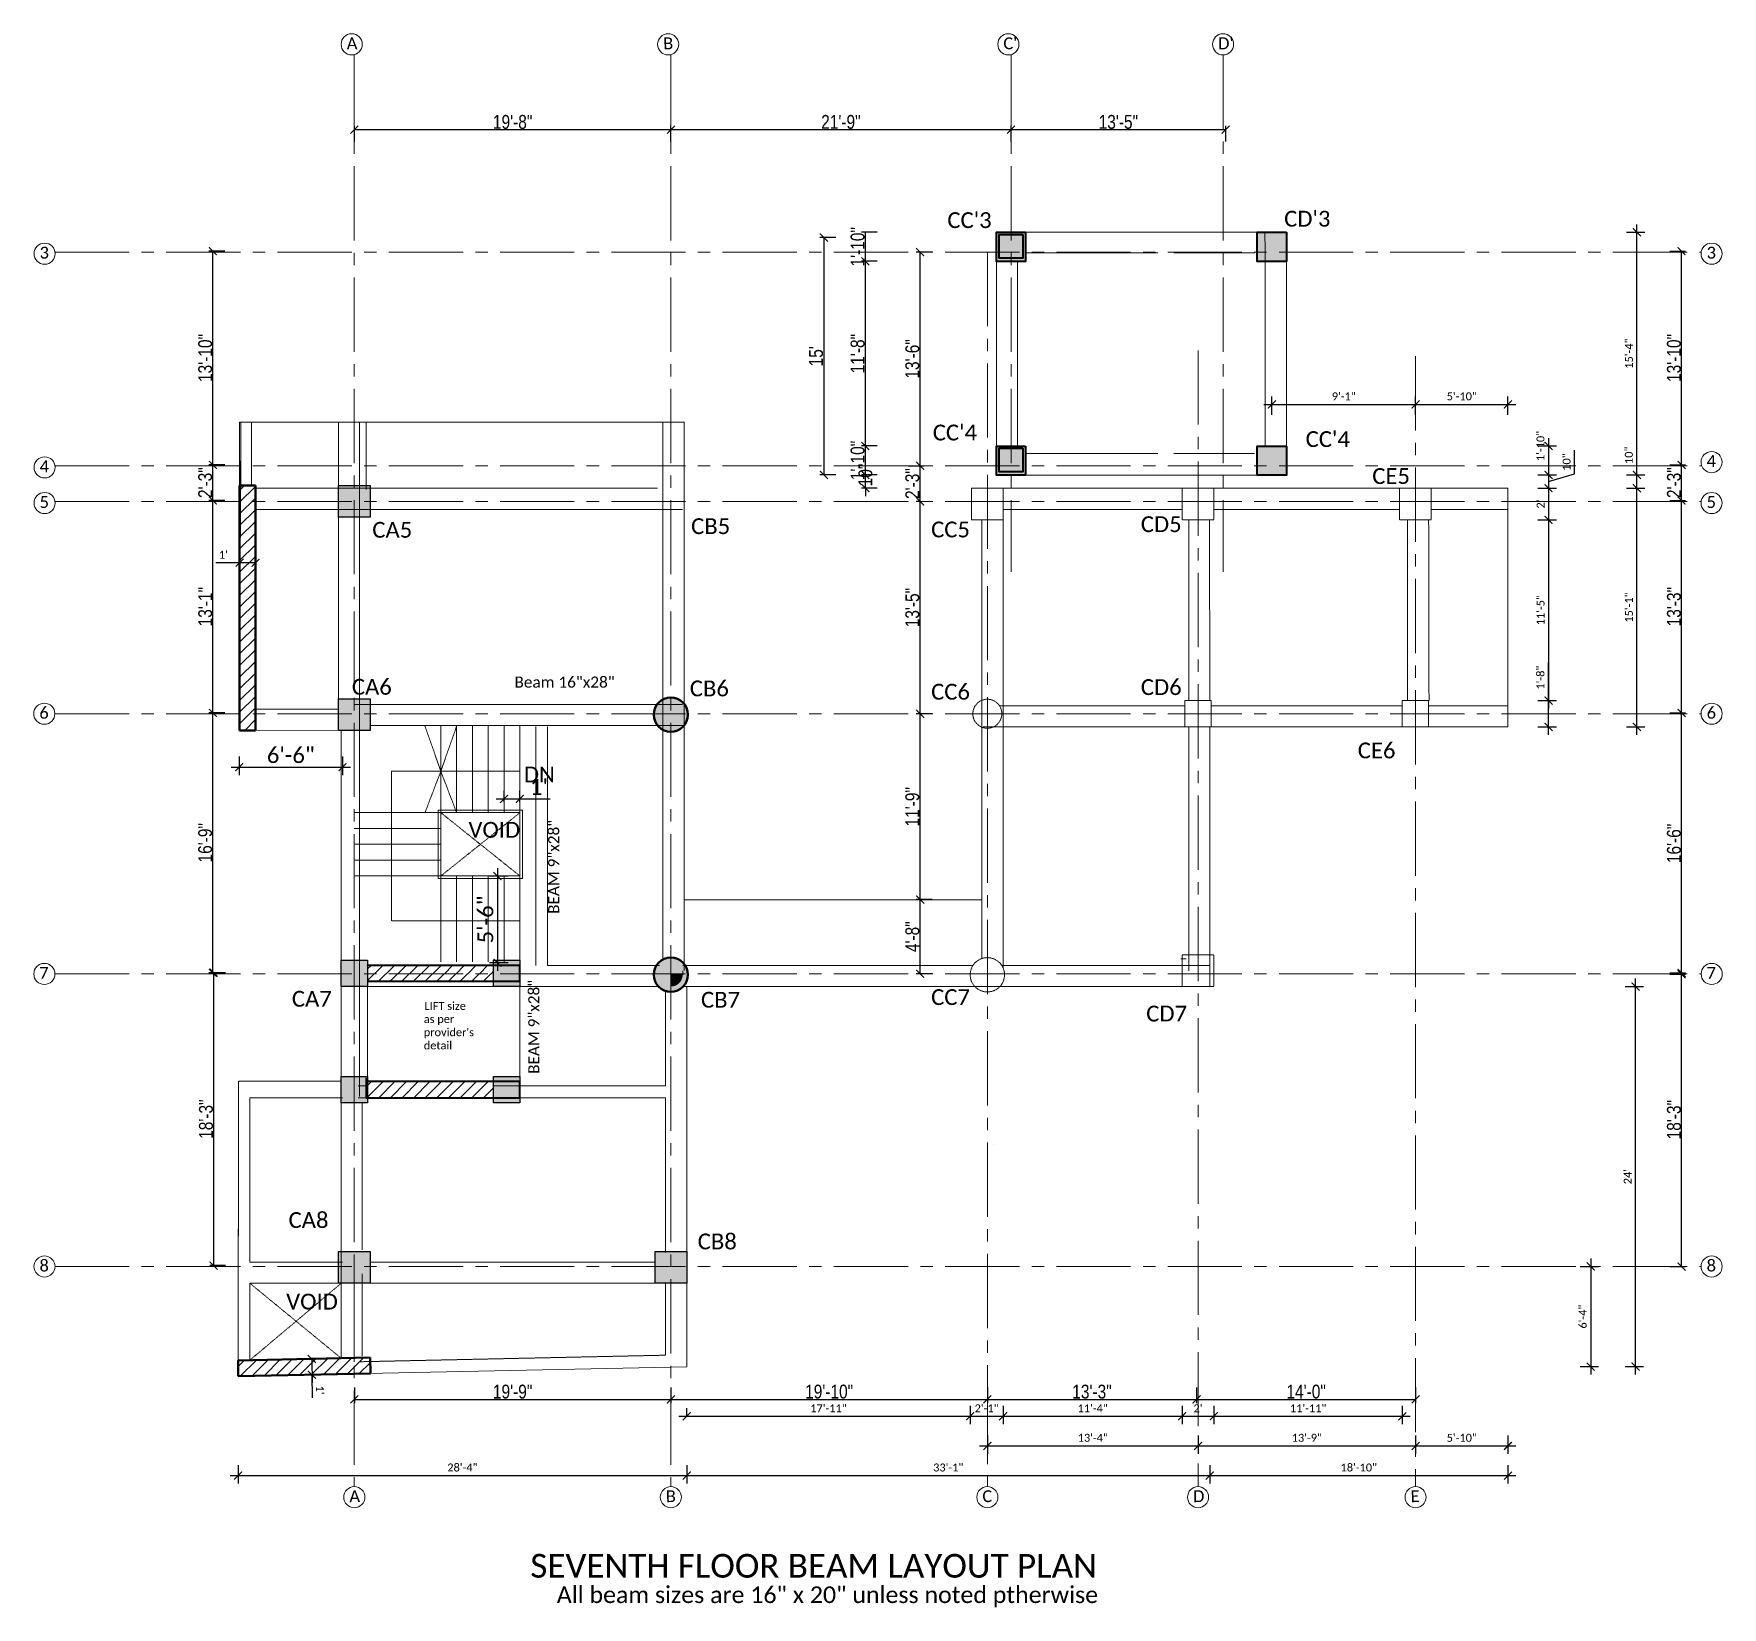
# Model space of a CAD drawing. Header units: inches. Extents: x 0 to 162649, y -36601 to -26324.
# Drawn here: x 152356 to 153636, y -32352 to -31159 of the extents above; entities that cross this region are included whole.
import ezdxf

# ---------------------------------------------------------------- set-up
doc = ezdxf.new("R2010")
doc.units = ezdxf.units.IN
doc.header["$MEASUREMENT"] = 0
doc.linetypes.add('CENTER2', pattern=[1.125, 0.75, -0.125, 0.125, -0.125])
doc.linetypes.add('DASHED', pattern=[0.75, 0.5, -0.25])
for name, color, linetype, lineweight in [('A-COLUMN', 3, 'Continuous', 50), ('dimention', 1, 'Continuous', 13), ('hatch', 252, 'Continuous', 0), ('Line', 31, 'Continuous', 5), ('OL_AR_Center line', 253, 'CENTER2', 13), ('OL_AR_Hatch', 253, 'Continuous', 0), ('OL_AR_SYMBOL', 1, 'Continuous', 5), ('OL_AR_Text', 140, 'Continuous', 5), ('OL_AR_WALL', 255, 'Continuous', 40)]:
    doc.layers.add(name, color=color, linetype=linetype, lineweight=lineweight)
doc.styles.add('1-16 Annotative Text', font='calibri.ttf', dxfattribs={"height": 0.0625})
doc.styles.add('1-8 Annotative Text', font='calibri.ttf', dxfattribs={"height": 0.125})
doc.styles.add('Arial', font='arial.ttf', dxfattribs={"width": 0.8})
doc.dimstyles.new('1-16 Annotative Dimension', dxfattribs={"dimtxt": 0.0625, "dimasz": 0.0625, "dimexe": 0.0625, "dimexo": 0.083333, "dimgap": 0.03125, "dimtad": 1, "dimdec": 0, "dimzin": 0, "dimdsep": 46, "dimlunit": 4, "dimtxsty": '1-16 Annotative Text', "dimblk": 'ARCHTICK', "dimcen": 0.0625, "dimdle": 0.0625, "dimadec": 0, "dimazin": 0, "dimtfac": 1, "dimtdec": 0, "dimtofl": 0, "dimtmove": 0, "dimatfit": 3, "dimfxl": 0.083333, "dimfxlon": 1, "dimtolj": 1, "dimtzin": 0, "dimarcsym": 1})
doc.dimstyles.new('1-8 Annotative Dimension', dxfattribs={"dimtxt": 0.125, "dimasz": 0.0625, "dimexe": 0.0625, "dimexo": 0.083333, "dimgap": 0.03125, "dimtad": 1, "dimdec": 0, "dimzin": 0, "dimdsep": 46, "dimlunit": 4, "dimtxsty": '1-8 Annotative Text', "dimblk": 'ARCHTICK', "dimcen": 0.0625, "dimdle": 0.0625, "dimadec": 0, "dimazin": 0, "dimtfac": 1, "dimtdec": 0, "dimtofl": 0, "dimtmove": 0, "dimatfit": 3, "dimfxl": 0.083333, "dimfxlon": 1, "dimtolj": 1, "dimtzin": 0, "dimarcsym": 1})
doc.dimstyles.new('Dim_OLA', dxfattribs={"dimscale": 1.5, "dimtxt": 7, "dimasz": 4, "dimexe": 2, "dimexo": 0.5, "dimgap": 0.3, "dimtad": 1, "dimdec": 0, "dimzin": 0, "dimdsep": 46, "dimlunit": 3, "dimtxsty": 'Arial', "dimblk": 'ARCHTICK', "dimcen": 0.05, "dimadec": 0, "dimazin": 0, "dimtfac": 1, "dimtdec": 0, "dimtix": 1, "dimtmove": 2, "dimatfit": 3, "dimldrblk": 'DOT', "dimfxl": 6, "dimfxlon": 1, "dimtolj": 1, "dimtzin": 0, "dimarcsym": 0})
pattern_1 = [(45, (-10670.711, 2461.888), (-4.41941738, 4.41941738), [])]

msp = doc.modelspace()

# ---------------------------------------------------------------- texts
at = {"layer": 'dimention', "style": '1-16 Annotative Text'}
for s, p in [('A', (152593.43, -31170.95)), ('B', (152833.43, -31170.95)), ("C'", (153091.38, -31170.95)), ("D'", (153254.2, -31170.95)), ('3', (152360.57, -31329.65)), ('3', (153624.6, -31329.65)), ('4', (152360.57, -31491.65)), ('4', (153624.6, -31487.65)), ('5', (152360.57, -31518.65)), ('5', (153624.6, -31518.65)), ('6', (152360.37, -31678.39)), ('6', (153624.64, -31678.39)), ('7', (152360.37, -31875.57)), ('7', (153624.64, -31875.57)), ('8', (152360.48, -32097.45)), ('8', (153624.64, -32097.45)), ('A', (152595.43, -32272.29)), ('B', (152835.43, -32272.29)), ('C', (153075.43, -32272.29)), ('D', (153235.23, -32272.29)), ('E', (153400.14, -32272.29))]:
    msp.add_text(s, height=9, rotation=1, dxfattribs=at).set_placement(p)
at = {"layer": 'OL_AR_Text', "attachment_point": 1, "style": '1-8 Annotative Text'}
for s, insert, char_height in [("CC'3", (153048.86, -31294.41), 12), ("CD'3", (153304.23, -31293.32), 12), ("CC'4", (153037.8, -31455.41), 12), ("CC'4", (153320.54, -31460.39), 12), ('CE5', (153371.04, -31488.39), 12), ('CA5', (152612.79, -31529.15), 12), ('CB5', (152854.54, -31526.39), 12), ('CC5', (153036.54, -31528.89), 12), ('CD5', (153195.54, -31524.89), 12), ('CA6', (152597.29, -31648.15), 12), ('Beam 16"x28"', (152720.57, -31646.4), 8.4), ('CB6', (152853.54, -31649.39), 12), ('CD6', (153195.54, -31648.39), 12), ('CC6', (153036.54, -31651.89), 12), ('CE6', (153360.04, -31696.39), 12), ('CA7', (152551.79, -31884.65), 12), ('CB7', (152862.04, -31885.39), 12), ('CC7', (153036.54, -31883.39), 12), ('CD7', (153199.64, -31895.87), 12), ('CA8', (152549.29, -32052.38), 12), ('CB8', (152859.54, -32068.62), 12)]:
    msp.add_mtext(s, dxfattribs=dict(at, insert=insert, char_height=char_height))
at = {"layer": 'OL_AR_Text', "width": 56.506, "attachment_point": 1}
for s, insert, char_height, style in [('\\A1;DN', (152727.7, -31714.58), 12, '1-8 Annotative Text'), ('\\A1;VOID', (152685.7, -31756.58), 12, '1-8 Annotative Text'), ("\\A1;as per provider's detail", (152651.82, -31903.02), 6, '1-16 Annotative Text'), ('\\A1;LIFT size', (152652.35, -31893.08), 6, '1-16 Annotative Text'), ('\\A1;VOID', (152547.47, -32114.23), 12, '1-8 Annotative Text')]:
    msp.add_mtext(s, dxfattribs=dict(at, insert=insert, char_height=char_height, style=style))
at = {"layer": 'OL_AR_Text', "char_height": 8.4, "attachment_point": 1, "rotation": 90, "style": '1-8 Annotative Text'}
for insert in [(152746.09, -31826.32), (152731.05, -31947.59)]:
    msp.add_mtext('BEAM 9"x28"', dxfattribs=dict(at, insert=insert))
at = {"layer": 'OL_AR_Text', "attachment_point": 1, "style": '1-8 Annotative Text'}
for s, insert, char_height in [('SEVENTH FLOOR BEAM LAYOUT PLAN', (152732.63, -32311.49), 18), ('All beam sizes are 16" x 20" unless noted ptherwise', (152752.66, -32336.12), 12.6)]:
    msp.add_mtext_dynamic_manual_height_columns(s, width=432.2308, gutter_width=60, heights=[0], dxfattribs=dict(at, insert=insert, char_height=char_height))

# ---------------------------------------------------------------- blocks, each defined once
blk = doc.blocks.new('_ArchTick')
at = {"color": 0, "linetype": 'ByBlock', "const_width": 0.15}
blk.add_lwpolyline([(-0.5, -0.5), (0.5, 0.5)], dxfattribs=at)
blk = doc.blocks.new('*D572')
at = {"layer": 'Defpoints', "color": 0, "transparency": 16777216}
for p in [(152724.7, -31797.6), (152707.7, -31863.4), (152724.7, -31863.4)]:
    blk.add_point(p, dxfattribs=at)
at = {"layer": 'OL_AR_Text', "color": 0, "lineweight": -2, "transparency": 16777216}
for p, q in [((152715.7, -31797.6), (152701.7, -31797.6)), ((152707.7, -31791.6), (152707.7, -31869.4)), ((152715.7, -31863.4), (152701.7, -31863.4))]:
    blk.add_line(p, q, dxfattribs=at)
at = {"layer": 'OL_AR_Text', "color": 0, "lineweight": -2, "transparency": 16777216, "xscale": 6, "yscale": 6, "zscale": 6}
for p, rotation in [((152707.7, -31797.6), 90), ((152707.7, -31863.4), 270)]:
    blk.add_blockref('_ArchTick', p, dxfattribs=dict(at, rotation=rotation))
at = {"layer": 'OL_AR_Text', "color": 0, "transparency": 16777216, "insert": (152698.6, -31830.5), "char_height": 12, "attachment_point": 5, "rotation": 90, "style": '1-8 Annotative Text'}
blk.add_mtext('\\A1;5\'-6"', dxfattribs=at)
blk = doc.blocks.new('*D573')
at = {"layer": 'Defpoints', "color": 0, "transparency": 16777216}
for p in [(152712.7, -31749.6), (152724.7, -31739.1), (152724.7, -31749.6)]:
    blk.add_point(p, dxfattribs=at)
at = {"layer": 'OL_AR_Text', "color": 0, "lineweight": -2, "transparency": 16777216}
for p, q in [((152712.7, -31741.6), (152712.7, -31733.1)), ((152724.7, -31741.6), (152724.7, -31733.1)), ((152706.7, -31739.1), (152724.7, -31739.1)), ((152724.7, -31739.1), (152747.6, -31739.1))]:
    blk.add_line(p, q, dxfattribs=at)
at = {"layer": 'OL_AR_Text', "color": 0, "lineweight": -2, "transparency": 16777216, "xscale": 6, "yscale": 6, "zscale": 6, "rotation": 180}
blk.add_blockref('_ArchTick', (152712.7, -31739.1), dxfattribs=at)
at = {"layer": 'OL_AR_Text', "color": 0, "lineweight": -2, "transparency": 16777216, "xscale": 6, "yscale": 6, "zscale": 6}
blk.add_blockref('_ArchTick', (152724.7, -31739.1), dxfattribs=at)
at = {"layer": 'OL_AR_Text', "color": 0, "transparency": 16777216, "insert": (152739.2, -31730.1), "char_height": 12, "attachment_point": 5, "style": '1-8 Annotative Text'}
blk.add_mtext("\\A1;1'", dxfattribs=at)
blk = doc.blocks.new('*D574')
at = {"layer": 'Defpoints', "color": 0, "transparency": 16777216}
for p in [(152511.8, -31683.6), (152590.2, -31683.6), (152590.2, -31715.1)]:
    blk.add_point(p, dxfattribs=at)
at = {"layer": 'OL_AR_Text', "color": 0, "lineweight": -2, "transparency": 16777216}
for p, q in [((152511.8, -31707.1), (152511.8, -31721.1)), ((152590.2, -31707.1), (152590.2, -31721.1)), ((152505.8, -31715.1), (152596.2, -31715.1))]:
    blk.add_line(p, q, dxfattribs=at)
at = {"layer": 'OL_AR_Text', "color": 0, "lineweight": -2, "transparency": 16777216, "xscale": 6, "yscale": 6, "zscale": 6, "rotation": 180}
blk.add_blockref('_ArchTick', (152511.8, -31715.1), dxfattribs=at)
at = {"layer": 'OL_AR_Text', "color": 0, "lineweight": -2, "transparency": 16777216, "xscale": 6, "yscale": 6, "zscale": 6}
blk.add_blockref('_ArchTick', (152590.2, -31715.1), dxfattribs=at)
at = {"layer": 'OL_AR_Text', "color": 0, "transparency": 16777216, "insert": (152551, -31706), "char_height": 12, "attachment_point": 5, "style": '1-8 Annotative Text'}
blk.add_mtext('\\A1;6\'-6"', dxfattribs=at)
blk = doc.blocks.new('*D591')
at = {"layer": 'Defpoints', "color": 0, "transparency": 16777216}
for p in [(153028.2, -31815.5), (153092.1, -31815.5), (153092.1, -31871.7)]:
    blk.add_point(p, dxfattribs=at)
at = {"layer": 'OL_AR_Text', "color": 0, "lineweight": -2, "transparency": 16777216}
for p, q in [((153037.2, -31815.5), (153025.2, -31815.5)), ((153028.2, -31871.7), (153028.2, -31815.5)), ((153037.2, -31871.7), (153025.2, -31871.7))]:
    blk.add_line(p, q, dxfattribs=at)
at = {"layer": 'OL_AR_Text', "color": 0, "lineweight": -2, "transparency": 16777216, "xscale": 6, "yscale": 6, "zscale": 6}
for p, rotation in [((153028.2, -31815.5), 90), ((153028.2, -31871.7), 270)]:
    blk.add_blockref('_ArchTick', p, dxfattribs=dict(at, rotation=rotation))
at = {"layer": 'OL_AR_Text', "color": 0, "transparency": 16777216, "insert": (153022.3, -31843.6), "char_height": 10.5, "attachment_point": 5, "rotation": 90, "style": 'Arial'}
blk.add_mtext('\\A1;4\'-8"', dxfattribs=at)
blk = doc.blocks.new('_Dot')
at = {"color": 0, "linetype": 'ByBlock', "lineweight": -2}
blk.add_line((-0.5, 0), (-1, 0), dxfattribs=at)
at = {"color": 0, "linetype": 'ByBlock', "const_width": 0.5}
blk.add_lwpolyline([(-0.25, 0, 1), (0.25, 0, 1)], format="xyb", close=True, dxfattribs=at)
blk = doc.blocks.new('*D592')
at = {"layer": 'Defpoints', "color": 0, "transparency": 16777216}
for p in [(153028.2, -31674.6), (153028.2, -31674.6), (153066.2, -31815.5)]:
    blk.add_point(p, dxfattribs=at)
at = {"layer": 'OL_AR_Text', "color": 0, "lineweight": -2, "transparency": 16777216}
for p, q in [((153028.2, -31674.6), (153025.2, -31674.6)), ((153028.2, -31815.5), (153028.2, -31674.6)), ((153037.2, -31815.5), (153025.2, -31815.5))]:
    blk.add_line(p, q, dxfattribs=at)
at = {"layer": 'OL_AR_Text', "color": 0, "lineweight": -2, "transparency": 16777216, "xscale": 6, "yscale": 6, "zscale": 6}
for p, rotation in [((153028.2, -31674.6), 90), ((153028.2, -31815.5), 270)]:
    blk.add_blockref('_ArchTick', p, dxfattribs=dict(at, rotation=rotation))
at = {"layer": 'OL_AR_Text', "color": 0, "transparency": 16777216, "insert": (153022.3, -31745.1), "char_height": 10.5, "attachment_point": 5, "rotation": 90, "style": 'Arial'}
blk.add_mtext('\\A1;11\'-9"', dxfattribs=at)
blk = doc.blocks.new('*D593')
at = {"layer": 'Defpoints', "color": 0, "transparency": 16777216}
for p in [(153028.2, -31513.6), (153028.2, -31513.6), (153070.5, -31674.6)]:
    blk.add_point(p, dxfattribs=at)
at = {"layer": 'OL_AR_Text', "color": 0, "lineweight": -2, "transparency": 16777216}
for p, q in [((153028.2, -31513.6), (153025.2, -31513.6)), ((153028.2, -31674.6), (153028.2, -31513.6)), ((153037.2, -31674.6), (153025.2, -31674.6))]:
    blk.add_line(p, q, dxfattribs=at)
at = {"layer": 'OL_AR_Text', "color": 0, "lineweight": -2, "transparency": 16777216, "xscale": 6, "yscale": 6, "zscale": 6}
for p, rotation in [((153028.2, -31513.6), 90), ((153028.2, -31674.6), 270)]:
    blk.add_blockref('_ArchTick', p, dxfattribs=dict(at, rotation=rotation))
at = {"layer": 'OL_AR_Text', "color": 0, "transparency": 16777216, "insert": (153022.3, -31594.1), "char_height": 10.5, "attachment_point": 5, "rotation": 90, "style": 'Arial'}
blk.add_mtext('\\A1;13\'-5"', dxfattribs=at)
blk = doc.blocks.new('*D594')
at = {"layer": 'Defpoints', "color": 0, "transparency": 16777216}
for p in [(153006.7, -31486.6), (153028.2, -31486.6), (153028.2, -31513.6)]:
    blk.add_point(p, dxfattribs=at)
at = {"layer": 'OL_AR_Text', "color": 0, "lineweight": -2, "transparency": 16777216}
for p, q in [((153019.2, -31486.6), (153031.2, -31486.6)), ((153028.2, -31513.6), (153028.2, -31486.6)), ((153028.2, -31513.6), (153025.2, -31513.6))]:
    blk.add_line(p, q, dxfattribs=at)
at = {"layer": 'OL_AR_Text', "color": 0, "lineweight": -2, "transparency": 16777216, "xscale": 6, "yscale": 6, "zscale": 6}
for p, rotation in [((153028.2, -31486.6), 90), ((153028.2, -31513.6), 270)]:
    blk.add_blockref('_ArchTick', p, dxfattribs=dict(at, rotation=rotation))
at = {"layer": 'OL_AR_Text', "color": 0, "transparency": 16777216, "insert": (153022.3, -31500.1), "char_height": 10.5, "attachment_point": 5, "rotation": 90, "style": 'Arial'}
blk.add_mtext('\\A1;2\'-3"', dxfattribs=at)
blk = doc.blocks.new('*D595')
at = {"layer": 'Defpoints', "color": 0, "transparency": 16777216}
for p in [(153028.2, -31324.6), (153070.5, -31324.6), (153006.7, -31486.6)]:
    blk.add_point(p, dxfattribs=at)
at = {"layer": 'OL_AR_Text', "color": 0, "lineweight": -2, "transparency": 16777216}
for p, q in [((153037.2, -31324.6), (153025.2, -31324.6)), ((153028.2, -31486.6), (153028.2, -31324.6)), ((153019.2, -31486.6), (153031.2, -31486.6))]:
    blk.add_line(p, q, dxfattribs=at)
at = {"layer": 'OL_AR_Text', "color": 0, "lineweight": -2, "transparency": 16777216, "xscale": 6, "yscale": 6, "zscale": 6}
for p, rotation in [((153028.2, -31324.6), 90), ((153028.2, -31486.6), 270)]:
    blk.add_blockref('_ArchTick', p, dxfattribs=dict(at, rotation=rotation))
at = {"layer": 'OL_AR_Text', "color": 0, "transparency": 16777216, "insert": (153022.3, -31405.6), "char_height": 10.5, "attachment_point": 5, "rotation": 90, "style": 'Arial'}
blk.add_mtext('\\A1;13\'-6"', dxfattribs=at)
blk = doc.blocks.new('*D596')
at = {"layer": 'Defpoints', "color": 0, "transparency": 16777216}
for p in [(152986.7, -31493.6), (153091.1, -31493.6), (153091.1, -31503.6)]:
    blk.add_point(p, dxfattribs=at)
at = {"layer": 'OL_AR_Text', "color": 0, "lineweight": -2, "transparency": 16777216}
for p, q in [((152995.7, -31493.6), (152983.7, -31493.6)), ((152986.7, -31493.6), (152986.7, -31487.6)), ((152986.7, -31503.6), (152986.7, -31493.6)), ((152995.7, -31503.6), (152983.7, -31503.6)), ((152986.7, -31503.6), (152986.7, -31509.6))]:
    blk.add_line(p, q, dxfattribs=at)
at = {"layer": 'OL_AR_Text', "color": 0, "lineweight": -2, "transparency": 16777216, "xscale": 6, "yscale": 6, "zscale": 6}
for p, rotation in [((152986.7, -31493.6), 270), ((152986.7, -31503.6), 90)]:
    blk.add_blockref('_ArchTick', p, dxfattribs=dict(at, rotation=rotation))
at = {"layer": 'OL_AR_Text', "color": 0, "transparency": 16777216, "insert": (152986.7, -31493.6), "char_height": 10.5, "attachment_point": 5, "rotation": 90, "style": 'Arial'}
blk.add_mtext('\\A1;10"', dxfattribs=at)
blk = doc.blocks.new('*D597')
at = {"layer": 'Defpoints', "color": 0, "transparency": 16777216}
for p in [(152986.7, -31471.6), (153086.1, -31471.6), (153091.1, -31493.6)]:
    blk.add_point(p, dxfattribs=at)
at = {"layer": 'OL_AR_Text', "color": 0, "lineweight": -2, "transparency": 16777216}
for p, q in [((152995.7, -31471.6), (152983.7, -31471.6)), ((152986.7, -31493.6), (152986.7, -31471.6)), ((152995.7, -31493.6), (152983.7, -31493.6))]:
    blk.add_line(p, q, dxfattribs=at)
at = {"layer": 'OL_AR_Text', "color": 0, "transparency": 16777216, "insert": (152980.8, -31482.6), "char_height": 10.5, "attachment_point": 5, "rotation": 90, "style": 'Arial'}
blk.add_mtext('\\A1;1\'-10"', dxfattribs=at)
blk = doc.blocks.new('*D598')
at = {"layer": 'Defpoints', "color": 0, "transparency": 16777216}
for p in [(152986.7, -31331.6), (153086.1, -31331.6), (153086.1, -31471.6)]:
    blk.add_point(p, dxfattribs=at)
at = {"layer": 'OL_AR_Text', "color": 0, "lineweight": -2, "transparency": 16777216}
for p, q in [((152995.7, -31331.6), (152983.7, -31331.6)), ((152986.7, -31471.6), (152986.7, -31331.6)), ((152995.7, -31471.6), (152983.7, -31471.6))]:
    blk.add_line(p, q, dxfattribs=at)
at = {"layer": 'OL_AR_Text', "color": 0, "lineweight": -2, "transparency": 16777216, "xscale": 6, "yscale": 6, "zscale": 6}
for p, rotation in [((152986.7, -31331.6), 90), ((152986.7, -31471.6), 270)]:
    blk.add_blockref('_ArchTick', p, dxfattribs=dict(at, rotation=rotation))
at = {"layer": 'OL_AR_Text', "color": 0, "transparency": 16777216, "insert": (152980.8, -31401.6), "char_height": 10.5, "attachment_point": 5, "rotation": 90, "style": 'Arial'}
blk.add_mtext('\\A1;11\'-8"', dxfattribs=at)
blk = doc.blocks.new('*D599')
at = {"layer": 'Defpoints', "color": 0, "transparency": 16777216}
for p in [(152986.7, -31309.6), (153086.1, -31309.6), (153086.1, -31331.6)]:
    blk.add_point(p, dxfattribs=at)
at = {"layer": 'OL_AR_Text', "color": 0, "lineweight": -2, "transparency": 16777216}
for p, q in [((152995.7, -31309.6), (152983.7, -31309.6)), ((152986.7, -31331.6), (152986.7, -31309.6)), ((152995.7, -31331.6), (152983.7, -31331.6))]:
    blk.add_line(p, q, dxfattribs=at)
at = {"layer": 'OL_AR_Text', "color": 0, "transparency": 16777216, "insert": (152980.8, -31320.6), "char_height": 10.5, "attachment_point": 5, "rotation": 90, "style": 'Arial'}
blk.add_mtext('\\A1;1\'-10"', dxfattribs=at)
blk = doc.blocks.new('*D600')
at = {"layer": 'Defpoints', "color": 0, "transparency": 16777216}
for p in [(153086.1, -31313.6), (152955.2, -31493.6), (153086.1, -31493.6)]:
    blk.add_point(p, dxfattribs=at)
at = {"layer": 'OL_AR_Text', "color": 0, "lineweight": -2, "transparency": 16777216}
for p, q in [((152964.2, -31313.6), (152952.2, -31313.6)), ((152955.2, -31313.6), (152955.2, -31493.6)), ((152964.2, -31493.6), (152952.2, -31493.6))]:
    blk.add_line(p, q, dxfattribs=at)
at = {"layer": 'OL_AR_Text', "color": 0, "lineweight": -2, "transparency": 16777216, "xscale": 6, "yscale": 6, "zscale": 6}
for p, rotation in [((152955.2, -31313.6), 90), ((152955.2, -31493.6), 270)]:
    blk.add_blockref('_ArchTick', p, dxfattribs=dict(at, rotation=rotation))
at = {"layer": 'OL_AR_Text', "color": 0, "transparency": 16777216, "insert": (152949.3, -31403.6), "char_height": 10.5, "attachment_point": 5, "rotation": 90, "style": 'Arial'}
blk.add_mtext("\\A1;15'", dxfattribs=at)
blk = doc.blocks.new('*D662')
at = {"layer": 'Defpoints', "color": 0, "transparency": 16777216}
for p in [(152512.2, -31566.1), (152524.2, -31560.1), (152524.2, -31566.1)]:
    blk.add_point(p, dxfattribs=at)
at = {"layer": 'dimention', "color": 0, "lineweight": -2, "transparency": 16777216}
for p, q in [((152512.2, -31560.1), (152512.2, -31554.1)), ((152524.2, -31560.1), (152524.2, -31554.1)), ((152512.2, -31560.1), (152494.1, -31560.1)), ((152524.2, -31560.1), (152506.2, -31560.1))]:
    blk.add_line(p, q, dxfattribs=at)
at = {"layer": 'dimention', "color": 0, "lineweight": -2, "transparency": 16777216, "xscale": 6, "yscale": 6, "zscale": 6, "rotation": 180}
blk.add_blockref('_ArchTick', (152512.2, -31560.1), dxfattribs=at)
at = {"layer": 'dimention', "color": 0, "lineweight": -2, "transparency": 16777216, "xscale": 6, "yscale": 6, "zscale": 6}
blk.add_blockref('_ArchTick', (152524.2, -31560.1), dxfattribs=at)
at = {"layer": 'dimention', "color": 0, "transparency": 16777216, "insert": (152499.8, -31554.1), "char_height": 6, "attachment_point": 5, "style": '1-16 Annotative Text'}
blk.add_mtext("\\A1;1'", dxfattribs=at)
blk = doc.blocks.new('*D663')
at = {"layer": 'Defpoints', "color": 0, "transparency": 16777216}
for p in [(152561, -32163.7), (152566.9, -32163.7), (152561.2, -32175.7)]:
    blk.add_point(p, dxfattribs=at)
at = {"layer": 'dimention', "color": 0, "lineweight": -2, "transparency": 16777216}
for p, q in [((152566.9, -32163.7), (152572.9, -32163.6)), ((152566.9, -32163.7), (152567.1, -32181.7)), ((152567, -32175.7), (152573, -32175.6)), ((152567, -32175.7), (152567.2, -32193.1))]:
    blk.add_line(p, q, dxfattribs=at)
at = {"layer": 'dimention', "color": 0, "lineweight": -2, "transparency": 16777216, "xscale": 6, "yscale": 6, "zscale": 6}
for p, rotation in [((152566.9, -32163.7), 90.56390441146263), ((152567, -32175.7), 270.5639044114627)]:
    blk.add_blockref('_ArchTick', p, dxfattribs=dict(at, rotation=rotation))
at = {"layer": 'dimention', "color": 0, "transparency": 16777216, "insert": (152573.1, -32187.3), "char_height": 6, "attachment_point": 5, "rotation": 270.5639, "style": '1-16 Annotative Text'}
blk.add_mtext("\\A1;1'", dxfattribs=at)
blk = doc.blocks.new('*D689')
at = {"layer": 'Defpoints', "color": 0, "transparency": 16777216}
for p in [(152851.2, -32169.6), (152511, -32176.8), (152851.2, -32252.1)]:
    blk.add_point(p, dxfattribs=at)
at = {"layer": 'dimention', "color": 0, "lineweight": -2, "transparency": 16777216}
for p, q in [((152511, -32244.1), (152511, -32258.1)), ((152851.2, -32244.1), (152851.2, -32258.1)), ((152505, -32252.1), (152857.2, -32252.1))]:
    blk.add_line(p, q, dxfattribs=at)
at = {"layer": 'dimention', "color": 0, "lineweight": -2, "transparency": 16777216, "xscale": 6, "yscale": 6, "zscale": 6, "rotation": 180}
blk.add_blockref('_ArchTick', (152511, -32252.1), dxfattribs=at)
at = {"layer": 'dimention', "color": 0, "lineweight": -2, "transparency": 16777216, "xscale": 6, "yscale": 6, "zscale": 6}
blk.add_blockref('_ArchTick', (152851.2, -32252.1), dxfattribs=at)
at = {"layer": 'dimention', "color": 0, "transparency": 16777216, "insert": (152681.1, -32246), "char_height": 6, "attachment_point": 5, "style": '1-16 Annotative Text'}
blk.add_mtext('\\A1;28\'-4"', dxfattribs=at)
blk = doc.blocks.new('*D690')
at = {"layer": 'Defpoints', "color": 0, "transparency": 16777216}
for p in [(153247.8, -31881.4), (152851.2, -32169.6), (153247.8, -32252.1)]:
    blk.add_point(p, dxfattribs=at)
at = {"layer": 'dimention', "color": 0, "lineweight": -2, "transparency": 16777216}
for p, q in [((152851.2, -32244.1), (152851.2, -32258.1)), ((153247.8, -32244.1), (153247.8, -32258.1)), ((152845.2, -32252.1), (153253.8, -32252.1))]:
    blk.add_line(p, q, dxfattribs=at)
at = {"layer": 'dimention', "color": 0, "lineweight": -2, "transparency": 16777216, "xscale": 6, "yscale": 6, "zscale": 6, "rotation": 180}
blk.add_blockref('_ArchTick', (152851.2, -32252.1), dxfattribs=at)
at = {"layer": 'dimention', "color": 0, "lineweight": -2, "transparency": 16777216, "xscale": 6, "yscale": 6, "zscale": 6}
blk.add_blockref('_ArchTick', (153247.8, -32252.1), dxfattribs=at)
at = {"layer": 'dimention', "color": 0, "transparency": 16777216, "insert": (153049.5, -32246), "char_height": 6, "attachment_point": 5, "style": '1-16 Annotative Text'}
blk.add_mtext('\\A1;33\'-1"', dxfattribs=at)
blk = doc.blocks.new('*D691')
at = {"layer": 'Defpoints', "color": 0, "transparency": 16777216}
for p in [(153473.9, -31684.6), (153247.8, -31881.4), (153473.9, -32252.1)]:
    blk.add_point(p, dxfattribs=at)
at = {"layer": 'dimention', "color": 0, "lineweight": -2, "transparency": 16777216}
for p, q in [((153247.8, -32244.1), (153247.8, -32258.1)), ((153473.9, -32244.1), (153473.9, -32258.1)), ((153241.8, -32252.1), (153479.9, -32252.1))]:
    blk.add_line(p, q, dxfattribs=at)
at = {"layer": 'dimention', "color": 0, "lineweight": -2, "transparency": 16777216, "xscale": 6, "yscale": 6, "zscale": 6, "rotation": 180}
blk.add_blockref('_ArchTick', (153247.8, -32252.1), dxfattribs=at)
at = {"layer": 'dimention', "color": 0, "lineweight": -2, "transparency": 16777216, "xscale": 6, "yscale": 6, "zscale": 6}
blk.add_blockref('_ArchTick', (153473.9, -32252.1), dxfattribs=at)
at = {"layer": 'dimention', "color": 0, "transparency": 16777216, "insert": (153360.8, -32246), "char_height": 6, "attachment_point": 5, "style": '1-16 Annotative Text'}
blk.add_mtext('\\A1;18\'-10"', dxfattribs=at)
blk = doc.blocks.new('*D692')
at = {"layer": 'Defpoints', "color": 0, "transparency": 16777216}
for p in [(152851.2, -32093.6), (152852.8, -32169.5), (153536.7, -32169.5)]:
    blk.add_point(p, dxfattribs=at)
at = {"layer": 'dimention', "color": 0, "lineweight": -2, "transparency": 16777216}
for p, q in [((153528.7, -32093.6), (153542.7, -32093.6)), ((153536.7, -32087.6), (153536.7, -32175.5)), ((153528.7, -32169.5), (153542.7, -32169.5))]:
    blk.add_line(p, q, dxfattribs=at)
at = {"layer": 'dimention', "color": 0, "lineweight": -2, "transparency": 16777216, "xscale": 6, "yscale": 6, "zscale": 6}
for p, rotation in [((153536.7, -32093.6), 90), ((153536.7, -32169.5), 270)]:
    blk.add_blockref('_ArchTick', p, dxfattribs=dict(at, rotation=rotation))
at = {"layer": 'dimention', "color": 0, "transparency": 16777216, "insert": (153530.6, -32131.6), "char_height": 6, "attachment_point": 5, "rotation": 90, "style": '1-16 Annotative Text'}
blk.add_mtext('\\A1;6\'-4"', dxfattribs=at)
blk = doc.blocks.new('*D693')
at = {"layer": 'Defpoints', "color": 0, "transparency": 16777216}
for p in [(153250.9, -31881.4), (153570.7, -31881.4), (152852.8, -32169.5)]:
    blk.add_point(p, dxfattribs=at)
at = {"layer": 'dimention', "color": 0, "lineweight": -2, "transparency": 16777216}
for p, q in [((153570.7, -32175.5), (153570.7, -31875.4)), ((153562.7, -31881.4), (153576.7, -31881.4)), ((153562.7, -32169.5), (153576.7, -32169.5))]:
    blk.add_line(p, q, dxfattribs=at)
at = {"layer": 'dimention', "color": 0, "lineweight": -2, "transparency": 16777216, "xscale": 6, "yscale": 6, "zscale": 6}
for p, rotation in [((153570.7, -31881.4), 90), ((153570.7, -32169.5), 270)]:
    blk.add_blockref('_ArchTick', p, dxfattribs=dict(at, rotation=rotation))
at = {"layer": 'dimention', "color": 0, "transparency": 16777216, "insert": (153564.7, -32025.5), "char_height": 6, "attachment_point": 5, "rotation": 90, "style": '1-16 Annotative Text'}
blk.add_mtext("\\A1;24'", dxfattribs=at)
blk = doc.blocks.new('*D694')
at = {"layer": 'Defpoints', "color": 0, "transparency": 16777216}
for p in [(153066.2, -31872.5), (152851.2, -32207.1), (153066.2, -32207.1)]:
    blk.add_point(p, dxfattribs=at)
at = {"layer": 'dimention', "color": 0, "lineweight": -2, "transparency": 16777216}
for p, q in [((153066.2, -32199.1), (153066.2, -32213.1)), ((152845.2, -32207.1), (153072.2, -32207.1)), ((152851.2, -32207.1), (152851.2, -32201.1))]:
    blk.add_line(p, q, dxfattribs=at)
at = {"layer": 'dimention', "color": 0, "lineweight": -2, "transparency": 16777216, "xscale": 6, "yscale": 6, "zscale": 6, "rotation": 180}
blk.add_blockref('_ArchTick', (152851.2, -32207.1), dxfattribs=at)
at = {"layer": 'dimention', "color": 0, "lineweight": -2, "transparency": 16777216, "xscale": 6, "yscale": 6, "zscale": 6}
blk.add_blockref('_ArchTick', (153066.2, -32207.1), dxfattribs=at)
at = {"layer": 'dimention', "color": 0, "transparency": 16777216, "insert": (152958.7, -32201.1), "char_height": 6, "attachment_point": 5, "style": '1-16 Annotative Text'}
blk.add_mtext('\\A1;17\'-11"', dxfattribs=at)
blk = doc.blocks.new('*D695')
at = {"layer": 'Defpoints', "color": 0, "transparency": 16777216}
for p in [(153066.2, -31872.5), (153091.1, -31871.7), (153091.1, -32207.1)]:
    blk.add_point(p, dxfattribs=at)
at = {"layer": 'dimention', "color": 0, "lineweight": -2, "transparency": 16777216}
for p, q in [((153066.2, -32199.1), (153066.2, -32213.1)), ((153091.1, -32199.1), (153091.1, -32213.1)), ((153060.2, -32207.1), (153097.1, -32207.1))]:
    blk.add_line(p, q, dxfattribs=at)
at = {"layer": 'dimention', "color": 0, "lineweight": -2, "transparency": 16777216, "xscale": 6, "yscale": 6, "zscale": 6, "rotation": 180}
blk.add_blockref('_ArchTick', (153066.2, -32207.1), dxfattribs=at)
at = {"layer": 'dimention', "color": 0, "lineweight": -2, "transparency": 16777216, "xscale": 6, "yscale": 6, "zscale": 6}
blk.add_blockref('_ArchTick', (153091.1, -32207.1), dxfattribs=at)
at = {"layer": 'dimention', "color": 0, "transparency": 16777216, "insert": (153078.6, -32201.1), "char_height": 6, "attachment_point": 5, "style": '1-16 Annotative Text'}
blk.add_mtext('\\A1;2\'-1"', dxfattribs=at)
blk = doc.blocks.new('*D696')
at = {"layer": 'Defpoints', "color": 0, "transparency": 16777216}
for p in [(153091.1, -31871.7), (153226.9, -31881.4), (153226.9, -32207.1)]:
    blk.add_point(p, dxfattribs=at)
at = {"layer": 'dimention', "color": 0, "lineweight": -2, "transparency": 16777216}
for p, q in [((153091.1, -32199.1), (153091.1, -32213.1)), ((153226.9, -32199.1), (153226.9, -32213.1)), ((153085.1, -32207.1), (153232.9, -32207.1))]:
    blk.add_line(p, q, dxfattribs=at)
at = {"layer": 'dimention', "color": 0, "lineweight": -2, "transparency": 16777216, "xscale": 6, "yscale": 6, "zscale": 6, "rotation": 180}
blk.add_blockref('_ArchTick', (153091.1, -32207.1), dxfattribs=at)
at = {"layer": 'dimention', "color": 0, "lineweight": -2, "transparency": 16777216, "xscale": 6, "yscale": 6, "zscale": 6}
blk.add_blockref('_ArchTick', (153226.9, -32207.1), dxfattribs=at)
at = {"layer": 'dimention', "color": 0, "transparency": 16777216, "insert": (153159, -32201.1), "char_height": 6, "attachment_point": 5, "style": '1-16 Annotative Text'}
blk.add_mtext('\\A1;11\'-4"', dxfattribs=at)
blk = doc.blocks.new('*D697')
at = {"layer": 'Defpoints', "color": 0, "transparency": 16777216}
for p in [(153226.9, -31881.4), (153250.9, -31881.4), (153250.9, -32207.1)]:
    blk.add_point(p, dxfattribs=at)
at = {"layer": 'dimention', "color": 0, "lineweight": -2, "transparency": 16777216}
for p, q in [((153226.9, -32199.1), (153226.9, -32213.1)), ((153250.9, -32199.1), (153250.9, -32213.1)), ((153220.9, -32207.1), (153256.9, -32207.1))]:
    blk.add_line(p, q, dxfattribs=at)
at = {"layer": 'dimention', "color": 0, "lineweight": -2, "transparency": 16777216, "xscale": 6, "yscale": 6, "zscale": 6, "rotation": 180}
blk.add_blockref('_ArchTick', (153226.9, -32207.1), dxfattribs=at)
at = {"layer": 'dimention', "color": 0, "lineweight": -2, "transparency": 16777216, "xscale": 6, "yscale": 6, "zscale": 6}
blk.add_blockref('_ArchTick', (153250.9, -32207.1), dxfattribs=at)
at = {"layer": 'dimention', "color": 0, "transparency": 16777216, "insert": (153238.9, -32201.1), "char_height": 6, "attachment_point": 5, "style": '1-16 Annotative Text'}
blk.add_mtext("\\A1;2'", dxfattribs=at)
blk = doc.blocks.new('*D698')
at = {"layer": 'Defpoints', "color": 0, "transparency": 16777216}
for p in [(153393.8, -31684.6), (153250.9, -31881.4), (153393.8, -32207.1)]:
    blk.add_point(p, dxfattribs=at)
at = {"layer": 'dimention', "color": 0, "lineweight": -2, "transparency": 16777216}
for p, q in [((153250.9, -32199.1), (153250.9, -32213.1)), ((153393.8, -32199.1), (153393.8, -32213.1)), ((153244.9, -32207.1), (153399.8, -32207.1))]:
    blk.add_line(p, q, dxfattribs=at)
at = {"layer": 'dimention', "color": 0, "lineweight": -2, "transparency": 16777216, "xscale": 6, "yscale": 6, "zscale": 6, "rotation": 180}
blk.add_blockref('_ArchTick', (153250.9, -32207.1), dxfattribs=at)
at = {"layer": 'dimention', "color": 0, "lineweight": -2, "transparency": 16777216, "xscale": 6, "yscale": 6, "zscale": 6}
blk.add_blockref('_ArchTick', (153393.8, -32207.1), dxfattribs=at)
at = {"layer": 'dimention', "color": 0, "transparency": 16777216, "insert": (153322.4, -32201.1), "char_height": 6, "attachment_point": 5, "style": '1-16 Annotative Text'}
blk.add_mtext('\\A1;11\'-11"', dxfattribs=at)
blk = doc.blocks.new('*D699')
at = {"layer": 'Defpoints', "color": 0, "transparency": 16777216}
for p in [(153079.2, -31871.7), (153238.9, -31871.7), (153238.9, -32229.6)]:
    blk.add_point(p, dxfattribs=at)
at = {"layer": 'dimention', "color": 0, "lineweight": -2, "transparency": 16777216}
for p, q in [((153079.2, -32221.6), (153079.2, -32235.6)), ((153238.9, -32221.6), (153238.9, -32235.6)), ((153073.2, -32229.6), (153244.9, -32229.6))]:
    blk.add_line(p, q, dxfattribs=at)
at = {"layer": 'dimention', "color": 0, "lineweight": -2, "transparency": 16777216, "xscale": 6, "yscale": 6, "zscale": 6, "rotation": 180}
blk.add_blockref('_ArchTick', (153079.2, -32229.6), dxfattribs=at)
at = {"layer": 'dimention', "color": 0, "lineweight": -2, "transparency": 16777216, "xscale": 6, "yscale": 6, "zscale": 6}
blk.add_blockref('_ArchTick', (153238.9, -32229.6), dxfattribs=at)
at = {"layer": 'dimention', "color": 0, "transparency": 16777216, "insert": (153159.1, -32223.5), "char_height": 6, "attachment_point": 5, "style": '1-16 Annotative Text'}
blk.add_mtext('\\A1;13\'-4"', dxfattribs=at)
blk = doc.blocks.new('*D700')
at = {"layer": 'Defpoints', "color": 0, "transparency": 16777216}
for p in [(153403.9, -31674.6), (153238.9, -31871.7), (153403.9, -32229.6)]:
    blk.add_point(p, dxfattribs=at)
at = {"layer": 'dimention', "color": 0, "lineweight": -2, "transparency": 16777216}
for p, q in [((153238.9, -32221.6), (153238.9, -32235.6)), ((153403.9, -32221.6), (153403.9, -32235.6)), ((153232.9, -32229.6), (153409.9, -32229.6))]:
    blk.add_line(p, q, dxfattribs=at)
at = {"layer": 'dimention', "color": 0, "lineweight": -2, "transparency": 16777216, "xscale": 6, "yscale": 6, "zscale": 6, "rotation": 180}
blk.add_blockref('_ArchTick', (153238.9, -32229.6), dxfattribs=at)
at = {"layer": 'dimention', "color": 0, "lineweight": -2, "transparency": 16777216, "xscale": 6, "yscale": 6, "zscale": 6}
blk.add_blockref('_ArchTick', (153403.9, -32229.6), dxfattribs=at)
at = {"layer": 'dimention', "color": 0, "transparency": 16777216, "insert": (153321.4, -32223.5), "char_height": 6, "attachment_point": 5, "style": '1-16 Annotative Text'}
blk.add_mtext('\\A1;13\'-9"', dxfattribs=at)
blk = doc.blocks.new('*D701')
at = {"layer": 'Defpoints', "color": 0, "transparency": 16777216}
for p in [(153403.9, -31674.6), (153473.9, -31684.6), (153473.9, -32229.6)]:
    blk.add_point(p, dxfattribs=at)
at = {"layer": 'dimention', "color": 0, "lineweight": -2, "transparency": 16777216}
for p, q in [((153403.9, -32221.6), (153403.9, -32235.6)), ((153473.9, -32221.6), (153473.9, -32235.6)), ((153397.9, -32229.6), (153479.9, -32229.6))]:
    blk.add_line(p, q, dxfattribs=at)
at = {"layer": 'dimention', "color": 0, "lineweight": -2, "transparency": 16777216, "xscale": 6, "yscale": 6, "zscale": 6, "rotation": 180}
blk.add_blockref('_ArchTick', (153403.9, -32229.6), dxfattribs=at)
at = {"layer": 'dimention', "color": 0, "lineweight": -2, "transparency": 16777216, "xscale": 6, "yscale": 6, "zscale": 6}
blk.add_blockref('_ArchTick', (153473.9, -32229.6), dxfattribs=at)
at = {"layer": 'dimention', "color": 0, "transparency": 16777216, "insert": (153438.9, -32223.5), "char_height": 6, "attachment_point": 5, "style": '1-16 Annotative Text'}
blk.add_mtext('\\A1;5\'-10"', dxfattribs=at)
blk = doc.blocks.new('*D702')
at = {"layer": 'Defpoints', "color": 0, "transparency": 16777216}
for p in [(153305.9, -31471.6), (153305.9, -31493.6), (153504.7, -31493.6)]:
    blk.add_point(p, dxfattribs=at)
at = {"layer": 'dimention', "color": 0, "lineweight": -2, "transparency": 16777216}
for p, q in [((153504.7, -31465.6), (153504.7, -31499.6)), ((153496.7, -31471.6), (153510.7, -31471.6)), ((153496.7, -31493.6), (153510.7, -31493.6))]:
    blk.add_line(p, q, dxfattribs=at)
at = {"layer": 'dimention', "color": 0, "lineweight": -2, "transparency": 16777216, "xscale": 6, "yscale": 6, "zscale": 6}
for p, rotation in [((153504.7, -31471.6), 90), ((153504.7, -31493.6), 270)]:
    blk.add_blockref('_ArchTick', p, dxfattribs=dict(at, rotation=rotation))
at = {"layer": 'dimention', "color": 0, "transparency": 16777216, "insert": (153498.6, -31471.6), "char_height": 6, "attachment_point": 5, "rotation": 90, "style": '1-16 Annotative Text'}
blk.add_mtext('\\A1;1\'-10"', dxfattribs=at)
blk = doc.blocks.new('*D703')
at = {"layer": 'Defpoints', "color": 0, "transparency": 16777216}
for p in [(153305.9, -31493.6), (153473.9, -31503.6), (153504.7, -31503.6)]:
    blk.add_point(p, dxfattribs=at)
at = {"layer": 'dimention', "color": 0, "lineweight": -2, "transparency": 16777216}
for p, q in [((153524.4, -31492.7), (153524.4, -31474.9)), ((153496.7, -31493.6), (153510.7, -31493.6)), ((153504.7, -31487.6), (153504.7, -31509.6)), ((153504.7, -31498.6), (153524.4, -31492.7)), ((153496.7, -31503.6), (153510.7, -31503.6))]:
    blk.add_line(p, q, dxfattribs=at)
at = {"layer": 'dimention', "color": 0, "lineweight": -2, "transparency": 16777216, "xscale": 6, "yscale": 6, "zscale": 6}
for p, rotation in [((153504.7, -31493.6), 90), ((153504.7, -31503.6), 270)]:
    blk.add_blockref('_ArchTick', p, dxfattribs=dict(at, rotation=rotation))
at = {"layer": 'dimention', "color": 0, "transparency": 16777216, "insert": (153518.4, -31483.8), "char_height": 6, "attachment_point": 5, "rotation": 90, "style": '1-16 Annotative Text'}
blk.add_mtext('\\A1;10"', dxfattribs=at)
blk = doc.blocks.new('*D704')
at = {"layer": 'Defpoints', "color": 0, "transparency": 16777216}
for p in [(153415.8, -31503.6), (153415.8, -31527.6), (153504.7, -31527.6)]:
    blk.add_point(p, dxfattribs=at)
at = {"layer": 'dimention', "color": 0, "lineweight": -2, "transparency": 16777216}
for p, q in [((153496.7, -31503.6), (153510.7, -31503.6)), ((153504.7, -31497.6), (153504.7, -31533.6)), ((153496.7, -31527.6), (153510.7, -31527.6))]:
    blk.add_line(p, q, dxfattribs=at)
at = {"layer": 'dimention', "color": 0, "lineweight": -2, "transparency": 16777216, "xscale": 6, "yscale": 6, "zscale": 6}
for p, rotation in [((153504.7, -31503.6), 90), ((153504.7, -31527.6), 270)]:
    blk.add_blockref('_ArchTick', p, dxfattribs=dict(at, rotation=rotation))
at = {"layer": 'dimention', "color": 0, "transparency": 16777216, "insert": (153498.7, -31515.6), "char_height": 6, "attachment_point": 5, "rotation": 90, "style": '1-16 Annotative Text'}
blk.add_mtext("\\A1;2'", dxfattribs=at)
blk = doc.blocks.new('*D705')
at = {"layer": 'Defpoints', "color": 0, "transparency": 16777216}
for p in [(153415.8, -31527.6), (153414.1, -31664.6), (153504.7, -31664.6)]:
    blk.add_point(p, dxfattribs=at)
at = {"layer": 'dimention', "color": 0, "lineweight": -2, "transparency": 16777216}
for p, q in [((153496.7, -31527.6), (153510.7, -31527.6)), ((153504.7, -31521.6), (153504.7, -31670.6)), ((153496.7, -31664.6), (153510.7, -31664.6))]:
    blk.add_line(p, q, dxfattribs=at)
at = {"layer": 'dimention', "color": 0, "lineweight": -2, "transparency": 16777216, "xscale": 6, "yscale": 6, "zscale": 6}
for p, rotation in [((153504.7, -31527.6), 90), ((153504.7, -31664.6), 270)]:
    blk.add_blockref('_ArchTick', p, dxfattribs=dict(at, rotation=rotation))
at = {"layer": 'dimention', "color": 0, "transparency": 16777216, "insert": (153498.7, -31596.1), "char_height": 6, "attachment_point": 5, "rotation": 90, "style": '1-16 Annotative Text'}
blk.add_mtext('\\A1;11\'-5"', dxfattribs=at)
blk = doc.blocks.new('*D706')
at = {"layer": 'Defpoints', "color": 0, "transparency": 16777216}
for p in [(153413.8, -31664.6), (153504.7, -31664.6), (153473.9, -31684.6)]:
    blk.add_point(p, dxfattribs=at)
at = {"layer": 'dimention', "color": 0, "lineweight": -2, "transparency": 16777216}
for p, q in [((153504.7, -31664.6), (153504.7, -31635.7)), ((153496.7, -31664.6), (153510.7, -31664.6)), ((153504.7, -31690.6), (153504.7, -31664.6)), ((153496.7, -31684.6), (153510.7, -31684.6))]:
    blk.add_line(p, q, dxfattribs=at)
at = {"layer": 'dimention', "color": 0, "lineweight": -2, "transparency": 16777216, "xscale": 6, "yscale": 6, "zscale": 6}
for p, rotation in [((153504.7, -31664.6), 90), ((153504.7, -31684.6), 270)]:
    blk.add_blockref('_ArchTick', p, dxfattribs=dict(at, rotation=rotation))
at = {"layer": 'dimention', "color": 0, "transparency": 16777216, "insert": (153498.6, -31647.2), "char_height": 6, "attachment_point": 5, "rotation": 90, "style": '1-16 Annotative Text'}
blk.add_mtext('\\A1;1\'-8"', dxfattribs=at)
blk = doc.blocks.new('*D708')
at = {"layer": 'Defpoints', "color": 0, "transparency": 16777216}
for p in [(153305.9, -31309.6), (153571.7, -31309.6), (153305.9, -31493.6)]:
    blk.add_point(p, dxfattribs=at)
at = {"layer": 'dimention', "color": 0, "lineweight": -2, "transparency": 16777216}
for p, q in [((153563.7, -31309.6), (153577.7, -31309.6)), ((153571.7, -31499.6), (153571.7, -31303.6)), ((153563.7, -31493.6), (153577.7, -31493.6))]:
    blk.add_line(p, q, dxfattribs=at)
at = {"layer": 'dimention', "color": 0, "lineweight": -2, "transparency": 16777216, "xscale": 6, "yscale": 6, "zscale": 6}
for p, rotation in [((153571.7, -31309.6), 90), ((153571.7, -31493.6), 270)]:
    blk.add_blockref('_ArchTick', p, dxfattribs=dict(at, rotation=rotation))
at = {"layer": 'dimention', "color": 0, "transparency": 16777216, "insert": (153565.7, -31401.6), "char_height": 6, "attachment_point": 5, "rotation": 90, "style": '1-16 Annotative Text'}
blk.add_mtext('\\A1;15\'-4"', dxfattribs=at)
blk = doc.blocks.new('*D709')
at = {"layer": 'Defpoints', "color": 0, "transparency": 16777216}
for p in [(153305.9, -31493.6), (153571.7, -31493.6), (153473.9, -31503.6)]:
    blk.add_point(p, dxfattribs=at)
at = {"layer": 'dimention', "color": 0, "lineweight": -2, "transparency": 16777216}
for p, q in [((153571.7, -31493.6), (153571.7, -31469.8)), ((153563.7, -31493.6), (153577.7, -31493.6)), ((153571.7, -31509.6), (153571.7, -31493.6)), ((153563.7, -31503.6), (153577.7, -31503.6))]:
    blk.add_line(p, q, dxfattribs=at)
at = {"layer": 'dimention', "color": 0, "lineweight": -2, "transparency": 16777216, "xscale": 6, "yscale": 6, "zscale": 6}
for p, rotation in [((153571.7, -31493.6), 90), ((153571.7, -31503.6), 270)]:
    blk.add_blockref('_ArchTick', p, dxfattribs=dict(at, rotation=rotation))
at = {"layer": 'dimention', "color": 0, "transparency": 16777216, "insert": (153565.6, -31478.7), "char_height": 6, "attachment_point": 5, "rotation": 90, "style": '1-16 Annotative Text'}
blk.add_mtext('\\A1;10"', dxfattribs=at)
blk = doc.blocks.new('*D710')
at = {"layer": 'Defpoints', "color": 0, "transparency": 16777216}
for p in [(153403.9, -31440.1), (153294.9, -31471.6), (153403.9, -31471.6)]:
    blk.add_point(p, dxfattribs=at)
at = {"layer": 'dimention', "color": 0, "lineweight": -2, "transparency": 16777216}
for p, q in [((153288.9, -31440.1), (153409.9, -31440.1)), ((153294.9, -31448.1), (153294.9, -31434.1)), ((153403.9, -31448.1), (153403.9, -31434.1))]:
    blk.add_line(p, q, dxfattribs=at)
at = {"layer": 'dimention', "color": 0, "lineweight": -2, "transparency": 16777216, "xscale": 6, "yscale": 6, "zscale": 6, "rotation": 180}
blk.add_blockref('_ArchTick', (153294.9, -31440.1), dxfattribs=at)
at = {"layer": 'dimention', "color": 0, "lineweight": -2, "transparency": 16777216, "xscale": 6, "yscale": 6, "zscale": 6}
blk.add_blockref('_ArchTick', (153403.9, -31440.1), dxfattribs=at)
at = {"layer": 'dimention', "color": 0, "transparency": 16777216, "insert": (153349.4, -31434), "char_height": 6, "attachment_point": 5, "style": '1-16 Annotative Text'}
blk.add_mtext('\\A1;9\'-1"', dxfattribs=at)
blk = doc.blocks.new('*D711')
at = {"layer": 'Defpoints', "color": 0, "transparency": 16777216}
for p in [(153473.9, -31440.1), (153403.9, -31471.6), (153473.9, -31503.6)]:
    blk.add_point(p, dxfattribs=at)
at = {"layer": 'dimention', "color": 0, "lineweight": -2, "transparency": 16777216}
for p, q in [((153397.9, -31440.1), (153479.9, -31440.1)), ((153403.9, -31448.1), (153403.9, -31434.1)), ((153473.9, -31448.1), (153473.9, -31434.1))]:
    blk.add_line(p, q, dxfattribs=at)
at = {"layer": 'dimention', "color": 0, "lineweight": -2, "transparency": 16777216, "xscale": 6, "yscale": 6, "zscale": 6, "rotation": 180}
blk.add_blockref('_ArchTick', (153403.9, -31440.1), dxfattribs=at)
at = {"layer": 'dimention', "color": 0, "lineweight": -2, "transparency": 16777216, "xscale": 6, "yscale": 6, "zscale": 6}
blk.add_blockref('_ArchTick', (153473.9, -31440.1), dxfattribs=at)
at = {"layer": 'dimention', "color": 0, "transparency": 16777216, "insert": (153438.9, -31434), "char_height": 6, "attachment_point": 5, "style": '1-16 Annotative Text'}
blk.add_mtext('\\A1;5\'-10"', dxfattribs=at)
blk = doc.blocks.new('*D1391')
at = {"layer": 'Defpoints', "color": 0, "transparency": 16777216}
for p in [(152839.2, -31231.8), (152599.2, -31846.9), (152839.2, -31848.9)]:
    blk.add_point(p, dxfattribs=at)
at = {"layer": 'OL_AR_Text', "color": 0, "lineweight": -2, "transparency": 16777216}
for p, q in [((152599.2, -31240.8), (152599.2, -31228.8)), ((152599.2, -31231.8), (152839.2, -31231.8)), ((152839.2, -31240.8), (152839.2, -31228.8))]:
    blk.add_line(p, q, dxfattribs=at)
at = {"layer": 'OL_AR_Text', "color": 0, "lineweight": -2, "transparency": 16777216, "xscale": 6, "yscale": 6, "zscale": 6, "rotation": 180}
blk.add_blockref('_ArchTick', (152599.2, -31231.8), dxfattribs=at)
at = {"layer": 'OL_AR_Text', "color": 0, "lineweight": -2, "transparency": 16777216, "xscale": 6, "yscale": 6, "zscale": 6}
blk.add_blockref('_ArchTick', (152839.2, -31231.8), dxfattribs=at)
at = {"layer": 'OL_AR_Text', "color": 0, "transparency": 16777216, "insert": (152719.2, -31226), "char_height": 10.5, "attachment_point": 5, "style": 'Arial'}
blk.add_mtext('\\A1;19\'-8"', dxfattribs=at)
blk = doc.blocks.new('*D1392')
at = {"layer": 'Defpoints', "color": 0, "transparency": 16777216}
for p in [(152599.2, -32105.6), (152839.2, -32105.6), (152839.2, -32194.3)]:
    blk.add_point(p, dxfattribs=at)
at = {"layer": 'OL_AR_Text', "color": 0, "lineweight": -2, "transparency": 16777216}
for p, q in [((152599.2, -32185.3), (152599.2, -32197.3)), ((152839.2, -32185.3), (152839.2, -32197.3)), ((152599.2, -32194.3), (152839.2, -32194.3))]:
    blk.add_line(p, q, dxfattribs=at)
at = {"layer": 'OL_AR_Text', "color": 0, "lineweight": -2, "transparency": 16777216, "xscale": 6, "yscale": 6, "zscale": 6, "rotation": 180}
blk.add_blockref('_ArchTick', (152599.2, -32194.3), dxfattribs=at)
at = {"layer": 'OL_AR_Text', "color": 0, "lineweight": -2, "transparency": 16777216, "xscale": 6, "yscale": 6, "zscale": 6}
blk.add_blockref('_ArchTick', (152839.2, -32194.3), dxfattribs=at)
at = {"layer": 'OL_AR_Text', "color": 0, "transparency": 16777216, "insert": (152719.2, -32188.5), "char_height": 10.5, "attachment_point": 5, "style": 'Arial'}
blk.add_mtext('\\A1;19\'-9"', dxfattribs=at)
blk = doc.blocks.new('*D1393')
at = {"layer": 'Defpoints', "color": 0, "transparency": 16777216}
for p in [(152492.5, -31870.9), (152511.5, -31870.9), (152538.5, -32092.9)]:
    blk.add_point(p, dxfattribs=at)
at = {"layer": 'OL_AR_Text', "color": 0, "lineweight": -2, "transparency": 16777216}
for p, q in [((152501.5, -31870.9), (152489.5, -31870.9)), ((152492.5, -32092.9), (152492.5, -31870.9)), ((152501.5, -32092.9), (152489.5, -32092.9))]:
    blk.add_line(p, q, dxfattribs=at)
at = {"layer": 'OL_AR_Text', "color": 0, "lineweight": -2, "transparency": 16777216, "xscale": 6, "yscale": 6, "zscale": 6}
for p, rotation in [((152492.5, -31870.9), 90), ((152492.5, -32092.9), 270)]:
    blk.add_blockref('_ArchTick', p, dxfattribs=dict(at, rotation=rotation))
at = {"layer": 'OL_AR_Text', "color": 0, "transparency": 16777216, "insert": (152486.7, -31981.9), "char_height": 10.5, "attachment_point": 5, "rotation": 90, "style": 'Arial'}
blk.add_mtext('\\A1;18\'-3"', dxfattribs=at)
blk = doc.blocks.new('*D1394')
at = {"layer": 'Defpoints', "color": 0, "transparency": 16777216}
for p in [(152491.9, -31673.9), (152511.9, -31673.9), (152511.5, -31870.9)]:
    blk.add_point(p, dxfattribs=at)
at = {"layer": 'OL_AR_Text', "color": 0, "lineweight": -2, "transparency": 16777216}
for p, q in [((152500.9, -31673.9), (152488.9, -31673.9)), ((152491.9, -31870.9), (152491.9, -31673.9)), ((152500.9, -31870.9), (152488.9, -31870.9))]:
    blk.add_line(p, q, dxfattribs=at)
at = {"layer": 'OL_AR_Text', "color": 0, "lineweight": -2, "transparency": 16777216, "xscale": 6, "yscale": 6, "zscale": 6}
for p, rotation in [((152491.9, -31673.9), 90), ((152491.9, -31870.9), 270)]:
    blk.add_blockref('_ArchTick', p, dxfattribs=dict(at, rotation=rotation))
at = {"layer": 'OL_AR_Text', "color": 0, "transparency": 16777216, "insert": (152486.1, -31772.4), "char_height": 10.5, "attachment_point": 5, "rotation": 90, "style": 'Arial'}
blk.add_mtext('\\A1;16\'-9"', dxfattribs=at)
blk = doc.blocks.new('*D1395')
at = {"layer": 'Defpoints', "color": 0, "transparency": 16777216}
for p in [(152491.9, -31512.9), (152512.1, -31512.9), (152511.9, -31673.9)]:
    blk.add_point(p, dxfattribs=at)
at = {"layer": 'OL_AR_Text', "color": 0, "lineweight": -2, "transparency": 16777216}
for p, q in [((152500.9, -31512.9), (152488.9, -31512.9)), ((152491.9, -31673.9), (152491.9, -31512.9)), ((152500.9, -31673.9), (152488.9, -31673.9))]:
    blk.add_line(p, q, dxfattribs=at)
at = {"layer": 'OL_AR_Text', "color": 0, "lineweight": -2, "transparency": 16777216, "xscale": 6, "yscale": 6, "zscale": 6}
for p, rotation in [((152491.9, -31512.9), 90), ((152491.9, -31673.9), 270)]:
    blk.add_blockref('_ArchTick', p, dxfattribs=dict(at, rotation=rotation))
at = {"layer": 'OL_AR_Text', "color": 0, "transparency": 16777216, "insert": (152486.1, -31593.4), "char_height": 10.5, "attachment_point": 5, "rotation": 90, "style": 'Arial'}
blk.add_mtext('\\A1;13\'-1"', dxfattribs=at)
blk = doc.blocks.new('*D1396')
at = {"layer": 'Defpoints', "color": 0, "transparency": 16777216}
for p in [(152491.9, -31485.9), (152512.2, -31485.9), (152587.2, -31512.9)]:
    blk.add_point(p, dxfattribs=at)
at = {"layer": 'OL_AR_Text', "color": 0, "lineweight": -2, "transparency": 16777216}
for p, q in [((152500.9, -31485.9), (152488.9, -31485.9)), ((152491.9, -31512.9), (152491.9, -31485.9)), ((152500.9, -31512.9), (152488.9, -31512.9))]:
    blk.add_line(p, q, dxfattribs=at)
at = {"layer": 'OL_AR_Text', "color": 0, "lineweight": -2, "transparency": 16777216, "xscale": 6, "yscale": 6, "zscale": 6}
for p, rotation in [((152491.9, -31485.9), 90), ((152491.9, -31512.9), 270)]:
    blk.add_blockref('_ArchTick', p, dxfattribs=dict(at, rotation=rotation))
at = {"layer": 'OL_AR_Text', "color": 0, "transparency": 16777216, "insert": (152486.1, -31499.4), "char_height": 10.5, "attachment_point": 5, "rotation": 90, "style": 'Arial'}
blk.add_mtext('\\A1;2\'-3"', dxfattribs=at)
blk = doc.blocks.new('*D1397')
at = {"layer": 'Defpoints', "color": 0, "transparency": 16777216}
for p in [(152491.9, -31323.9), (153086.1, -31323.9), (152512.2, -31485.9)]:
    blk.add_point(p, dxfattribs=at)
at = {"layer": 'OL_AR_Text', "color": 0, "lineweight": -2, "transparency": 16777216}
for p, q in [((152500.9, -31323.9), (152488.9, -31323.9)), ((152491.9, -31485.9), (152491.9, -31323.9)), ((152500.9, -31485.9), (152488.9, -31485.9))]:
    blk.add_line(p, q, dxfattribs=at)
at = {"layer": 'OL_AR_Text', "color": 0, "lineweight": -2, "transparency": 16777216, "xscale": 6, "yscale": 6, "zscale": 6}
for p, rotation in [((152491.9, -31323.9), 90), ((152491.9, -31485.9), 270)]:
    blk.add_blockref('_ArchTick', p, dxfattribs=dict(at, rotation=rotation))
at = {"layer": 'OL_AR_Text', "color": 0, "transparency": 16777216, "insert": (152486.1, -31404.9), "char_height": 10.5, "attachment_point": 5, "rotation": 90, "style": 'Arial'}
blk.add_mtext('\\A1;13\'-10"', dxfattribs=at)
blk = doc.blocks.new('*D1398')
at = {"layer": 'Defpoints', "color": 0, "transparency": 16777216}
for p in [(153415.8, -31871), (153605.6, -31871), (153091.2, -32093.6)]:
    blk.add_point(p, dxfattribs=at)
at = {"layer": 'OL_AR_Text', "color": 0, "lineweight": -2, "transparency": 16777216}
for p, q in [((153596.6, -31871), (153608.6, -31871)), ((153605.6, -32093.6), (153605.6, -31871)), ((153596.6, -32093.6), (153608.6, -32093.6))]:
    blk.add_line(p, q, dxfattribs=at)
at = {"layer": 'OL_AR_Text', "color": 0, "lineweight": -2, "transparency": 16777216, "xscale": 6, "yscale": 6, "zscale": 6}
for p, rotation in [((153605.6, -31871), 90), ((153605.6, -32093.6), 270)]:
    blk.add_blockref('_ArchTick', p, dxfattribs=dict(at, rotation=rotation))
at = {"layer": 'OL_AR_Text', "color": 0, "transparency": 16777216, "insert": (153599.8, -31982.3), "char_height": 10.5, "attachment_point": 5, "rotation": 90, "style": 'Arial'}
blk.add_mtext('\\A1;18\'-3"', dxfattribs=at)
blk = doc.blocks.new('*D1399')
at = {"layer": 'Defpoints', "color": 0, "transparency": 16777216}
for p in [(153306.2, -31485.9), (153605.6, -31485.9), (153413.8, -31512.9)]:
    blk.add_point(p, dxfattribs=at)
at = {"layer": 'OL_AR_Text', "color": 0, "lineweight": -2, "transparency": 16777216}
for p, q in [((153596.6, -31485.9), (153608.6, -31485.9)), ((153605.6, -31512.9), (153605.6, -31485.9)), ((153596.6, -31512.9), (153608.6, -31512.9))]:
    blk.add_line(p, q, dxfattribs=at)
at = {"layer": 'OL_AR_Text', "color": 0, "lineweight": -2, "transparency": 16777216, "xscale": 6, "yscale": 6, "zscale": 6}
for p, rotation in [((153605.6, -31485.9), 90), ((153605.6, -31512.9), 270)]:
    blk.add_blockref('_ArchTick', p, dxfattribs=dict(at, rotation=rotation))
at = {"layer": 'OL_AR_Text', "color": 0, "transparency": 16777216, "insert": (153599.8, -31499.4), "char_height": 10.5, "width": 22.473, "attachment_point": 5, "rotation": 90, "style": 'Arial'}
blk.add_mtext('\\A1;2\'-3"', dxfattribs=at)
blk = doc.blocks.new('*D1400')
at = {"layer": 'Defpoints', "color": 0, "transparency": 16777216}
for p in [(153303.9, -31323.9), (153605.6, -31323.9), (153306.2, -31485.9)]:
    blk.add_point(p, dxfattribs=at)
at = {"layer": 'OL_AR_Text', "color": 0, "lineweight": -2, "transparency": 16777216}
for p, q in [((153596.6, -31323.9), (153608.6, -31323.9)), ((153605.6, -31485.9), (153605.6, -31323.9)), ((153596.6, -31485.9), (153608.6, -31485.9))]:
    blk.add_line(p, q, dxfattribs=at)
at = {"layer": 'OL_AR_Text', "color": 0, "lineweight": -2, "transparency": 16777216, "xscale": 6, "yscale": 6, "zscale": 6}
for p, rotation in [((153605.6, -31323.9), 90), ((153605.6, -31485.9), 270)]:
    blk.add_blockref('_ArchTick', p, dxfattribs=dict(at, rotation=rotation))
at = {"layer": 'OL_AR_Text', "color": 0, "transparency": 16777216, "insert": (153599.8, -31404.9), "char_height": 10.5, "attachment_point": 5, "rotation": 90, "style": 'Arial'}
blk.add_mtext('\\A1;13\'-10"', dxfattribs=at)
blk = doc.blocks.new('*D1384')
at = {"layer": 'Defpoints', "color": 0, "transparency": 16777216}
for p in [(152839.2, -32105.6), (153079.2, -32105.6), (153079.2, -32194.3)]:
    blk.add_point(p, dxfattribs=at)
at = {"layer": 'OL_AR_Text', "color": 0, "lineweight": -2, "transparency": 16777216}
for p, q in [((152839.2, -32185.3), (152839.2, -32197.3)), ((153079.2, -32185.3), (153079.2, -32197.3)), ((152839.2, -32194.3), (153079.2, -32194.3))]:
    blk.add_line(p, q, dxfattribs=at)
at = {"layer": 'OL_AR_Text', "color": 0, "lineweight": -2, "transparency": 16777216, "xscale": 6, "yscale": 6, "zscale": 6, "rotation": 180}
blk.add_blockref('_ArchTick', (152839.2, -32194.3), dxfattribs=at)
at = {"layer": 'OL_AR_Text', "color": 0, "lineweight": -2, "transparency": 16777216, "xscale": 6, "yscale": 6, "zscale": 6}
blk.add_blockref('_ArchTick', (153079.2, -32194.3), dxfattribs=at)
at = {"layer": 'OL_AR_Text', "color": 0, "transparency": 16777216, "insert": (152959.2, -32188.5), "char_height": 10.5, "attachment_point": 5, "style": 'Arial'}
blk.add_mtext('\\A1;19\'-10"', dxfattribs=at)
blk = doc.blocks.new('*D1385')
at = {"layer": 'Defpoints', "color": 0, "transparency": 16777216}
for p in [(153237.8, -32092.9), (153079.2, -32105.6), (153237.8, -32194.3)]:
    blk.add_point(p, dxfattribs=at)
at = {"layer": 'OL_AR_Text', "color": 0, "lineweight": -2, "transparency": 16777216}
for p, q in [((153079.2, -32185.3), (153079.2, -32197.3)), ((153237.8, -32185.3), (153237.8, -32197.3)), ((153079.2, -32194.3), (153237.8, -32194.3))]:
    blk.add_line(p, q, dxfattribs=at)
at = {"layer": 'OL_AR_Text', "color": 0, "lineweight": -2, "transparency": 16777216, "xscale": 6, "yscale": 6, "zscale": 6, "rotation": 180}
blk.add_blockref('_ArchTick', (153079.2, -32194.3), dxfattribs=at)
at = {"layer": 'OL_AR_Text', "color": 0, "lineweight": -2, "transparency": 16777216, "xscale": 6, "yscale": 6, "zscale": 6}
blk.add_blockref('_ArchTick', (153237.8, -32194.3), dxfattribs=at)
at = {"layer": 'OL_AR_Text', "color": 0, "transparency": 16777216, "insert": (153158.5, -32188.5), "char_height": 10.5, "attachment_point": 5, "style": 'Arial'}
blk.add_mtext('\\A1;13\'-3"', dxfattribs=at)
blk = doc.blocks.new('*D1386')
at = {"layer": 'Defpoints', "color": 0, "transparency": 16777216}
for p in [(153237.8, -32092.9), (153403.9, -32092.9), (153403.9, -32194.3)]:
    blk.add_point(p, dxfattribs=at)
at = {"layer": 'OL_AR_Text', "color": 0, "lineweight": -2, "transparency": 16777216}
for p, q in [((153237.8, -32185.3), (153237.8, -32197.3)), ((153403.9, -32185.3), (153403.9, -32197.3)), ((153237.8, -32194.3), (153403.9, -32194.3))]:
    blk.add_line(p, q, dxfattribs=at)
at = {"layer": 'OL_AR_Text', "color": 0, "lineweight": -2, "transparency": 16777216, "xscale": 6, "yscale": 6, "zscale": 6, "rotation": 180}
blk.add_blockref('_ArchTick', (153237.8, -32194.3), dxfattribs=at)
at = {"layer": 'OL_AR_Text', "color": 0, "lineweight": -2, "transparency": 16777216, "xscale": 6, "yscale": 6, "zscale": 6}
blk.add_blockref('_ArchTick', (153403.9, -32194.3), dxfattribs=at)
at = {"layer": 'OL_AR_Text', "color": 0, "transparency": 16777216, "insert": (153320.9, -32188.5), "char_height": 10.5, "attachment_point": 5, "style": 'Arial'}
blk.add_mtext('\\A1;14\'-0"', dxfattribs=at)
blk = doc.blocks.new('*D1387')
at = {"layer": 'Defpoints', "color": 0, "transparency": 16777216}
for p in [(153097.1, -31231.8), (153097.1, -31262.7), (152839.2, -31848.9)]:
    blk.add_point(p, dxfattribs=at)
at = {"layer": 'OL_AR_Text', "color": 0, "lineweight": -2, "transparency": 16777216}
for p, q in [((152839.2, -31240.8), (152839.2, -31228.8)), ((152839.2, -31231.8), (153097.1, -31231.8)), ((153097.1, -31240.8), (153097.1, -31228.8))]:
    blk.add_line(p, q, dxfattribs=at)
at = {"layer": 'OL_AR_Text', "color": 0, "lineweight": -2, "transparency": 16777216, "xscale": 6, "yscale": 6, "zscale": 6, "rotation": 180}
blk.add_blockref('_ArchTick', (152839.2, -31231.8), dxfattribs=at)
at = {"layer": 'OL_AR_Text', "color": 0, "lineweight": -2, "transparency": 16777216, "xscale": 6, "yscale": 6, "zscale": 6}
blk.add_blockref('_ArchTick', (153097.1, -31231.8), dxfattribs=at)
at = {"layer": 'OL_AR_Text', "color": 0, "transparency": 16777216, "insert": (152968.1, -31226), "char_height": 10.5, "attachment_point": 5, "style": 'Arial'}
blk.add_mtext('\\A1;21\'-9"', dxfattribs=at)
blk = doc.blocks.new('*D1388')
at = {"layer": 'Defpoints', "color": 0, "transparency": 16777216}
for p in [(153259.9, -31231.8), (153097.1, -31262.7), (153259.9, -31262.7)]:
    blk.add_point(p, dxfattribs=at)
at = {"layer": 'OL_AR_Text', "color": 0, "lineweight": -2, "transparency": 16777216}
for p, q in [((153097.1, -31240.8), (153097.1, -31228.8)), ((153097.1, -31231.8), (153259.9, -31231.8)), ((153259.9, -31240.8), (153259.9, -31228.8))]:
    blk.add_line(p, q, dxfattribs=at)
at = {"layer": 'OL_AR_Text', "color": 0, "lineweight": -2, "transparency": 16777216, "xscale": 6, "yscale": 6, "zscale": 6, "rotation": 180}
blk.add_blockref('_ArchTick', (153097.1, -31231.8), dxfattribs=at)
at = {"layer": 'OL_AR_Text', "color": 0, "lineweight": -2, "transparency": 16777216, "xscale": 6, "yscale": 6, "zscale": 6}
blk.add_blockref('_ArchTick', (153259.9, -31231.8), dxfattribs=at)
at = {"layer": 'OL_AR_Text', "color": 0, "transparency": 16777216, "insert": (153178.5, -31226), "char_height": 10.5, "attachment_point": 5, "style": 'Arial'}
blk.add_mtext('\\A1;13\'-5"', dxfattribs=at)
blk = doc.blocks.new('*D1389')
at = {"layer": 'Defpoints', "color": 0, "transparency": 16777216}
for p in [(153413.8, -31673.9), (153605.6, -31673.9), (153415.8, -31872)]:
    blk.add_point(p, dxfattribs=at)
at = {"layer": 'OL_AR_Text', "color": 0, "lineweight": -2, "transparency": 16777216}
for p, q in [((153596.6, -31673.9), (153608.6, -31673.9)), ((153605.6, -31872), (153605.6, -31673.9)), ((153596.6, -31872), (153608.6, -31872))]:
    blk.add_line(p, q, dxfattribs=at)
at = {"layer": 'OL_AR_Text', "color": 0, "lineweight": -2, "transparency": 16777216, "xscale": 6, "yscale": 6, "zscale": 6}
for p, rotation in [((153605.6, -31673.9), 90), ((153605.6, -31872), 270)]:
    blk.add_blockref('_ArchTick', p, dxfattribs=dict(at, rotation=rotation))
at = {"layer": 'OL_AR_Text', "color": 0, "transparency": 16777216, "insert": (153599.8, -31772.9), "char_height": 10.5, "attachment_point": 5, "rotation": 90, "style": 'Arial'}
blk.add_mtext('\\A1;16\'-6"', dxfattribs=at)
blk = doc.blocks.new('*D1390')
at = {"layer": 'Defpoints', "color": 0, "transparency": 16777216}
for p in [(153415.8, -31512.9), (153605.6, -31512.9), (153413.8, -31673.9)]:
    blk.add_point(p, dxfattribs=at)
at = {"layer": 'OL_AR_Text', "color": 0, "lineweight": -2, "transparency": 16777216}
for p, q in [((153596.6, -31512.9), (153608.6, -31512.9)), ((153605.6, -31673.9), (153605.6, -31512.9)), ((153596.6, -31673.9), (153608.6, -31673.9))]:
    blk.add_line(p, q, dxfattribs=at)
at = {"layer": 'OL_AR_Text', "color": 0, "lineweight": -2, "transparency": 16777216, "xscale": 6, "yscale": 6, "zscale": 6}
for p, rotation in [((153605.6, -31512.9), 90), ((153605.6, -31673.9), 270)]:
    blk.add_blockref('_ArchTick', p, dxfattribs=dict(at, rotation=rotation))
at = {"layer": 'OL_AR_Text', "color": 0, "transparency": 16777216, "insert": (153599.8, -31593.4), "char_height": 10.5, "attachment_point": 5, "rotation": 90, "style": 'Arial'}
blk.add_mtext('\\A1;13\'-3"', dxfattribs=at)
blk = doc.blocks.new('*D707')
at = {"layer": 'Defpoints', "color": 0, "transparency": 16777216}
for p in [(0, -31503.6), (153571.7, -31503.6), (153473.9, -31684.6)]:
    blk.add_point(p, dxfattribs=at)
at = {"layer": 'dimention', "color": 0, "lineweight": -2, "transparency": 16777216}
for p, q in [((153563.7, -31503.6), (153577.7, -31503.6)), ((153571.7, -31690.6), (153571.7, -31497.6)), ((153563.7, -31684.6), (153577.7, -31684.6))]:
    blk.add_line(p, q, dxfattribs=at)
at = {"layer": 'dimention', "color": 0, "lineweight": -2, "transparency": 16777216, "xscale": 6, "yscale": 6, "zscale": 6}
for p, rotation in [((153571.7, -31503.6), 90), ((153571.7, -31684.6), 270)]:
    blk.add_blockref('_ArchTick', p, dxfattribs=dict(at, rotation=rotation))
at = {"layer": 'dimention', "color": 0, "transparency": 16777216, "insert": (153565.7, -31594.1), "char_height": 6, "attachment_point": 5, "rotation": 90, "style": '1-16 Annotative Text'}
blk.add_mtext('\\A1;15\'-1"', dxfattribs=at)

# ---------------------------------------------------------------- dimensions: what is measured, and where the dimension line sits
at = {"layer": 'dimention'}
for base, p1, p2, override, picture, middle in [((153571.7, -31309.63), (153305.87, -31493.63), (153305.87, -31309.63), {"dimscale": 0, "dimtix": 0, "dimtofl": 0, "dimtmove": 0, "dimatfit": 3}, '*D708', (153565.65, -31401.63)), ((153571.7, -31493.63), (153473.86, -31503.63), (153305.87, -31493.63), {"dimscale": 0, "dimtix": 0, "dimtofl": 0, "dimtmove": 0, "dimatfit": 3}, '*D709', (153565.63, -31478.7)), ((153504.7, -31503.63), (153305.87, -31493.63), (153473.86, -31503.63), {"dimscale": 0, "dimtix": 0, "dimtofl": 0, "dimtmove": 1, "dimatfit": 3}, '*D703', (153518.35, -31489.71)), ((153571.7, -31503.63), (153473.86, -31684.57), (0, -31503.63), {"dimscale": 0, "dimtix": 0, "dimtofl": 0, "dimtmove": 0, "dimatfit": 3}, '*D707', (153565.65, -31594.1)), ((153504.7, -31527.63), (153415.79, -31503.63), (153415.79, -31527.63), {"dimscale": 0, "dimtix": 0, "dimtofl": 0, "dimtmove": 0, "dimatfit": 3}, '*D704', (153498.67, -31515.63)), ((153504.7, -31664.57), (153415.79, -31527.63), (153414.06, -31664.57), {"dimscale": 0, "dimtix": 0, "dimtofl": 0, "dimtmove": 1, "dimatfit": 3}, '*D705', (153498.65, -31596.1)), ((153504.7, -31664.57), (153473.86, -31684.57), (153413.79, -31664.57), {"dimscale": 0, "dimtix": 0, "dimtofl": 0, "dimtmove": 0, "dimatfit": 3}, '*D706', (153498.63, -31647.16)), ((153570.7, -31881.38), (152852.77, -32169.53), (153250.95, -31881.38), {"dimscale": 0, "dimtix": 0, "dimtofl": 0, "dimtmove": 0, "dimatfit": 3}, '*D693', (153564.66, -32025.46)), ((153536.7, -32169.53), (152851.16, -32093.63), (152852.77, -32169.53), {"dimscale": 0, "dimtix": 0, "dimtofl": 0, "dimtmove": 0, "dimatfit": 3}, '*D692', (153530.63, -32131.58))]:
    dim = msp.add_linear_dim(base=base, p1=p1, p2=p2, angle=90, dimstyle='1-16 Annotative Dimension', override=override, dxfattribs=at)
    dim.commit()
    dim.dimension.update_dxf_attribs({"geometry": picture, "text_midpoint": middle})
for base, p1, p2, override, picture, middle in [((153403.86, -31440.11), (153294.87, -31471.63), (153403.86, -31471.63), {"dimscale": 0, "dimtix": 0, "dimtofl": 0, "dimtmove": 0, "dimatfit": 3}, '*D710', (153349.37, -31434.04)), ((153473.86, -31440.11), (153403.86, -31471.63), (153473.86, -31503.63), {"dimscale": 0, "dimtix": 0, "dimtofl": 0, "dimtmove": 1, "dimatfit": 3}, '*D711', (153438.86, -31434.04)), ((153403.86, -32229.61), (153238.95, -31871.66), (153403.86, -31674.57), {"dimscale": 0, "dimtix": 0, "dimtofl": 0, "dimtmove": 1, "dimatfit": 3}, '*D700', (153321.41, -32223.54)), ((153473.86, -32229.61), (153403.86, -31674.57), (153473.86, -31684.57), {"dimscale": 0, "dimtix": 0, "dimtofl": 0, "dimtmove": 1, "dimatfit": 3}, '*D701', (153438.86, -32223.54)), ((153473.86, -32252.11), (153247.76, -31881.38), (153473.86, -31684.57), {"dimscale": 0, "dimtix": 0, "dimtofl": 0, "dimtmove": 1, "dimatfit": 3}, '*D691', (153360.81, -32246.04)), ((153393.79, -32207.11), (153250.95, -31881.38), (153393.79, -31684.57), {"dimscale": 0, "dimtix": 0, "dimtofl": 0, "dimtmove": 1, "dimatfit": 3}, '*D698', (153322.37, -32201.1)), ((153066.16, -32207.11), (152851.16, -32207.11), (153066.16, -31872.47), {"dimscale": 0, "dimtix": 0, "dimtofl": 0, "dimtmove": 0, "dimatfit": 3}, '*D694', (152958.66, -32201.09)), ((153091.08, -32207.11), (153066.16, -31872.47), (153091.08, -31871.66), {"dimscale": 0, "dimtix": 0, "dimtofl": 0, "dimtmove": 1, "dimatfit": 3}, '*D695', (153078.62, -32201.08)), ((153238.95, -32229.61), (153079.16, -31871.66), (153238.95, -31871.66), {"dimscale": 0, "dimtix": 0, "dimtofl": 0, "dimtmove": 0, "dimatfit": 3}, '*D699', (153159.05, -32223.54)), ((153226.95, -32207.11), (153091.08, -31871.66), (153226.95, -31881.38), {"dimscale": 0, "dimtix": 0, "dimtofl": 0, "dimtmove": 1, "dimatfit": 3}, '*D696', (153159.01, -32201.09)), ((153247.76, -32252.11), (152851.16, -32169.56), (153247.76, -31881.38), {"dimscale": 0, "dimtix": 0, "dimtofl": 0, "dimtmove": 1, "dimatfit": 3}, '*D690', (153049.46, -32246.04)), ((153250.95, -32207.11), (153226.95, -31881.38), (153250.95, -31881.38), {"dimscale": 0, "dimtix": 0, "dimtofl": 0, "dimtmove": 1, "dimatfit": 3}, '*D697', (153238.95, -32201.08)), ((152851.16, -32252.11), (152510.99, -32176.78), (152851.16, -32169.56), {"dimscale": 0, "dimtix": 0, "dimtofl": 0, "dimtmove": 0, "dimatfit": 3}, '*D689', (152681.07, -32246.04))]:
    dim = msp.add_linear_dim(base=base, p1=p1, p2=p2, dimstyle='1-16 Annotative Dimension', override=override, dxfattribs=at)
    dim.commit()
    dim.dimension.update_dxf_attribs({"geometry": picture, "text_midpoint": middle})
for base, p1, p2, angle, picture, middle, dimtype in [((153504.7, -31493.63), (153305.87, -31471.63), (153305.87, -31493.63), 90, '*D702', (153504.7, -31471.63), 128), ((152524.16, -31560.1), (152512.16, -31566.11), (152524.16, -31566.11), 0, '*D662', (152499.79, -31560.1), 129), ((152566.91, -32163.65), (152561.17, -32175.71), (152561.05, -32163.71), 90.5639, '*D663', (152567.14, -32187.37), 129)]:
    dim = msp.add_linear_dim(base=base, p1=p1, p2=p2, angle=angle, dimstyle='1-16 Annotative Dimension', override={"dimscale": 0, "dimtix": 0, "dimtofl": 0, "dimtmove": 0, "dimatfit": 3}, dxfattribs=at)
    dim.commit()
    dim.dimension.update_dxf_attribs({"geometry": picture, "text_midpoint": middle, "dimtype": dimtype})
at = {"layer": 'OL_AR_Text'}
for base, p1, p2, text, picture, middle in [((152839.16, -31231.77), (152599.16, -31846.89), (152839.16, -31848.89), '19\'-8"', '*D1391', (152719.16, -31225.96)), ((153097.1, -31231.77), (152839.16, -31848.89), (153097.1, -31262.7), '21\'-9"', '*D1387', (152968.13, -31225.96)), ((153259.92, -31231.77), (153097.1, -31262.7), (153259.92, -31262.7), '13\'-5"', '*D1388', (153178.51, -31225.95)), ((153403.86, -32194.34), (153237.85, -32092.91), (153403.86, -32092.91), '14\'-0"', '*D1386', (153320.86, -32188.53)), ((152839.16, -32194.34), (152599.16, -32105.63), (152839.16, -32105.63), '19\'-9"', '*D1392', (152719.16, -32188.53)), ((153079.16, -32194.34), (152839.16, -32105.63), (153079.16, -32105.63), '19\'-10"', '*D1384', (152959.16, -32188.53))]:
    dim = msp.add_linear_dim(base=base, p1=p1, p2=p2, text=text, dimstyle='Dim_OLA', dxfattribs=at)
    dim.commit()
    dim.dimension.update_dxf_attribs({"geometry": picture, "text_midpoint": middle})
for base, p1, p2, picture, middle in [((152986.66, -31309.63), (153086.1, -31331.63), (153086.1, -31309.63), '*D599', (152980.84, -31320.63)), ((152955.16, -31493.63), (153086.1, -31313.63), (153086.1, -31493.63), '*D600', (152949.34, -31403.63)), ((152986.66, -31331.63), (153086.1, -31471.63), (153086.1, -31331.63), '*D598', (152980.84, -31401.63)), ((153028.16, -31324.63), (153006.66, -31486.63), (153070.48, -31324.63), '*D595', (153022.34, -31405.63)), ((152986.66, -31471.63), (153091.08, -31493.63), (153086.1, -31471.63), '*D597', (152980.84, -31482.63)), ((152491.94, -31485.91), (152587.16, -31512.91), (152512.18, -31485.91), '*D1396', (152486.12, -31499.41)), ((153605.6, -31485.91), (153413.79, -31512.91), (153306.22, -31485.91), '*D1399', (153599.78, -31499.41)), ((153028.16, -31486.63), (153028.16, -31513.63), (153006.66, -31486.63), '*D594', (153022.34, -31500.13)), ((153028.16, -31513.63), (153070.48, -31674.57), (153028.16, -31513.63), '*D593', (153022.34, -31594.1)), ((153028.16, -31674.57), (153066.18, -31815.54), (153028.16, -31674.57), '*D592', (153022.34, -31745.06)), ((153605.6, -31673.85), (153415.79, -31872.03), (153413.79, -31673.85), '*D1389', (153599.79, -31772.94)), ((153028.16, -31815.54), (153092.13, -31871.66), (153092.13, -31815.54), '*D591', (153022.34, -31843.6))]:
    dim = msp.add_linear_dim(base=base, p1=p1, p2=p2, angle=90, dimstyle='Dim_OLA', dxfattribs=at)
    dim.commit()
    dim.dimension.update_dxf_attribs({"geometry": picture, "text_midpoint": middle})
for base, p1, p2, text, picture, middle in [((152491.94, -31323.91), (152512.18, -31485.91), (153086.1, -31323.91), '13\'-10"', '*D1397', (152486.12, -31404.91)), ((153605.6, -31323.91), (153306.22, -31485.91), (153303.87, -31323.91), '13\'-10"', '*D1400', (153599.78, -31404.91)), ((152491.94, -31512.91), (152511.85, -31673.85), (152512.13, -31512.91), '13\'-1"', '*D1395', (152486.12, -31593.38)), ((153605.6, -31512.91), (153413.79, -31673.85), (153415.79, -31512.91), '13\'-3"', '*D1390', (153599.78, -31593.38)), ((152491.94, -31673.85), (152511.51, -31870.94), (152511.85, -31673.85), '16\'-9"', '*D1394', (152486.13, -31772.4)), ((152492.48, -31870.94), (152538.52, -32092.91), (152511.51, -31870.94), '18\'-3"', '*D1393', (152486.66, -31981.93)), ((153605.6, -31871.03), (153091.16, -32093.63), (153415.79, -31871.03), '18\'-3"', '*D1398', (153599.78, -31982.33))]:
    dim = msp.add_linear_dim(base=base, p1=p1, p2=p2, angle=90, text=text, dimstyle='Dim_OLA', dxfattribs=at)
    dim.commit()
    dim.dimension.update_dxf_attribs({"geometry": picture, "text_midpoint": middle})
dim = msp.add_linear_dim(base=(152986.66, -31493.63), p1=(153091.08, -31503.63), p2=(153091.08, -31493.63), angle=90, dimstyle='Dim_OLA', dxfattribs=at)
dim.commit()
dim.dimension.update_dxf_attribs({"geometry": '*D596', "text_midpoint": (152986.66, -31493.63), "dimtype": 160})
dim = msp.add_linear_dim(base=(152590.16, -31715.11), p1=(152511.81, -31683.55), p2=(152590.16, -31683.55), dimstyle='1-8 Annotative Dimension', override={"dimscale": 0, "dimtix": 0, "dimtofl": 0, "dimtmove": 0, "dimatfit": 3}, dxfattribs=at)
dim.commit()
dim.dimension.update_dxf_attribs({"geometry": '*D574', "text_midpoint": (152550.98, -31705.97)})
for p1, p2, distance, picture, middle in [((152712.74, -31749.57), (152724.74, -31749.57), 10.46, '*D573', (152739.18, -31730.1)), ((152724.74, -31797.57), (152724.74, -31863.38), -17.04, '*D572', (152698.56, -31830.48))]:
    dim = msp.add_aligned_dim(p1=p1, p2=p2, distance=distance, dimstyle='1-8 Annotative Dimension', override={"dimscale": 0, "dimtix": 0, "dimtofl": 0, "dimtmove": 0, "dimatfit": 3}, dxfattribs=at)
    dim.commit()
    dim.dimension.update_dxf_attribs({"geometry": picture, "text_midpoint": middle})
dim = msp.add_linear_dim(base=(153237.85, -32194.34), p1=(153079.16, -32105.63), p2=(153237.85, -32092.91), dimstyle='Dim_OLA', dxfattribs=at)
dim.commit()
dim.dimension.update_dxf_attribs({"geometry": '*D1385', "text_midpoint": (153158.5, -32188.52)})

# ---------------------------------------------------------------- hatches: boundary and pattern name
at = {"layer": 'hatch'}
h = msp.add_hatch(dxfattribs=at)
h.set_pattern_fill('ANSI31', color=256, scale=50)
h.set_pattern_definition(pattern_1)
h.paths.add_polyline_path([(152524.16, -31501.63), (152512.16, -31501.63), (152512.16, -31504.56), (152512.16, -31513.63), (152524.16, -31513.63)])
h.paths.add_polyline_path([(152524.16, -31513.63), (152512.16, -31513.63), (152512.16, -31674.57), (152524.16, -31674.57)])
h.paths.add_polyline_path([(152524.16, -31674.57), (152512.16, -31674.57), (152512.16, -31687.2), (152524.16, -31687.2)])
h = msp.add_hatch(color=256, dxfattribs=at)
h.dxf.hatch_style = 1
h.paths.add_polyline_path([(152611.16, -31501.63), (152611.16, -31525.63), (152587.16, -31525.63), (152587.16, -31501.63)])
h = msp.add_hatch(color=256, dxfattribs=at)
h.dxf.hatch_style = 1
h.paths.add_polyline_path([(152611.16, -31663.2), (152611.16, -31687.2), (152587.16, -31687.2), (152587.16, -31663.2)])
h = msp.add_hatch(color=256, dxfattribs=at)
h.dxf.hatch_style = 1
edge = h.paths.add_edge_path()
edge.add_arc((152839.16, -31675.2), 13, 0, 360)
h = msp.add_hatch(color=256, dxfattribs=at)
h.dxf.hatch_style = 1
h.paths.add_polyline_path([(152848.16, -31674.57, 1), (152830.16, -31674.57, 1)])
h = msp.add_hatch(color=256, dxfattribs=at)
h.dxf.hatch_style = 1
h.paths.add_polyline_path([(152848.16, -31674.57, 1), (152830.16, -31674.57, 1)])
h = msp.add_hatch(color=256, dxfattribs=at)
h.dxf.hatch_style = 1
h.paths.add_polyline_path([(152609.16, -31861.38), (152609.16, -31881.38), (152589.16, -31881.38), (152589.16, -31861.38)])
h = msp.add_hatch(dxfattribs=at)
h.set_pattern_fill('ANSI31', color=256, scale=50)
h.set_pattern_definition(pattern_1)
h.paths.add_polyline_path([(152704.74, -31871.75), (152609.16, -31871.75), (152609.16, -31877.38), (152704.74, -31877.38)])
h.paths.add_polyline_path([(152704.74, -31865.38), (152609.16, -31865.38), (152609.16, -31871.66), (152704.74, -31871.66)])
h = msp.add_hatch(color=256, dxfattribs=at)
h.dxf.hatch_style = 1
h.paths.add_polyline_path([(152724.74, -31861.38), (152724.74, -31881.38), (152704.74, -31881.38), (152704.74, -31861.38)])
h = msp.add_hatch(color=256, dxfattribs=at)
h.dxf.hatch_style = 1
edge = h.paths.add_edge_path()
edge.add_arc((152839.16, -31872.38), 13, 0, 360)
h = msp.add_hatch(color=256, dxfattribs=at)
h.dxf.hatch_style = 1
edge = h.paths.add_edge_path()
edge.add_line((152839.16, -31881.38), (152839.16, -31871.66))
edge.add_line((152839.16, -31871.66), (152848.13, -31871.66))
edge.add_arc((152839.16, -31872.38), 9, 4.59217, 270)
h = msp.add_hatch(color=256, dxfattribs=at)
h.dxf.hatch_style = 1
h.paths.add_polyline_path([(152848.16, -31872.38, 1), (152830.16, -31872.38, 1)])
h = msp.add_hatch(color=256, dxfattribs=at)
h.dxf.hatch_style = 1
h.paths.add_polyline_path([(152848.16, -31872.38, 0.0200398), (152848.13, -31871.66), (152839.16, -31871.66), (152839.16, -31881.38, 0.4142136)])
h = msp.add_hatch(dxfattribs=at)
h.set_pattern_fill('ANSI31', color=256, scale=50)
h.set_pattern_definition(pattern_1)
h.paths.add_polyline_path([(152599.16, -32162.89), (152511.01, -32164.78), (152510.99, -32176.78), (152599.16, -32174.9)])
h.paths.add_polyline_path([(152611.09, -32162.64), (152599.16, -32162.89), (152599.16, -32174.9), (152611.35, -32174.63)])
h.paths.add_polyline_path([(152704.74, -31956.38), (152609.16, -31956.38), (152609.16, -31965.66), (152704.74, -31965.66)])
h.paths.add_polyline_path([(152704.74, -31953.38), (152609.16, -31953.38), (152609.16, -31956.38), (152704.74, -31956.38)])
h = msp.add_hatch(color=256, dxfattribs=at)
h.dxf.hatch_style = 1
h.paths.add_polyline_path([(152609.16, -31949.52), (152609.16, -31969.52), (152589.16, -31969.52), (152589.16, -31949.52)])
h = msp.add_hatch(color=256, dxfattribs=at)
h.dxf.hatch_style = 1
h.paths.add_polyline_path([(152724.74, -31949.52), (152724.74, -31969.52), (152704.74, -31969.52), (152704.74, -31949.52)])
h = msp.add_hatch(color=256, dxfattribs=at)
h.dxf.hatch_style = 1
h.paths.add_polyline_path([(152611.16, -32082.35), (152611.16, -32106.35), (152587.16, -32106.35), (152587.16, -32082.35)])
h = msp.add_hatch(color=256, dxfattribs=at)
h.dxf.hatch_style = 1
h.paths.add_polyline_path([(152851.16, -32082.35), (152851.16, -32106.35), (152827.16, -32106.35), (152827.16, -32082.35)])
at = {"layer": 'OL_AR_Center line', "ltscale": 75}
h = msp.add_hatch(color=256, dxfattribs=at)
h.dxf.hatch_style = 1
h.paths.add_polyline_path([(153106.1, -31311.29), (153106.1, -31329.29), (153088.1, -31329.29), (153088.1, -31311.29)])
h = msp.add_hatch(color=256, dxfattribs=at)
h.dxf.hatch_style = 1
h.paths.add_polyline_path([(153106.1, -31311.29), (153106.1, -31329.29), (153088.1, -31329.29), (153088.1, -31311.29)])
at = {"layer": 'OL_AR_Text'}
h = msp.add_hatch(color=256, dxfattribs=at)
h.dxf.hatch_style = 1
h.paths.add_polyline_path([(153108.1, -31309.63), (153108.1, -31331.63), (153086.1, -31331.63), (153086.1, -31309.63)])
h = msp.add_hatch(color=256, dxfattribs=at)
h.dxf.hatch_style = 1
h.paths.add_polyline_path([(153305.87, -31309.63), (153305.87, -31331.63), (153283.87, -31331.63), (153283.87, -31309.63)])
h = msp.add_hatch(color=256, dxfattribs=at)
h.dxf.hatch_style = 1
h.paths.add_polyline_path([(153108.1, -31471.63), (153108.1, -31493.63), (153086.1, -31493.63), (153086.1, -31471.63)])
h = msp.add_hatch(color=256, dxfattribs=at)
h.dxf.hatch_style = 1
h.paths.add_polyline_path([(153106.1, -31473.29), (153106.1, -31491.29), (153088.1, -31491.29), (153088.1, -31473.29)])
h = msp.add_hatch(color=256, dxfattribs=at)
h.dxf.hatch_style = 1
h.paths.add_polyline_path([(153106.1, -31473.29), (153106.1, -31491.29), (153088.1, -31491.29), (153088.1, -31473.29)])
h = msp.add_hatch(color=256, dxfattribs=at)
h.dxf.hatch_style = 1
h.paths.add_polyline_path([(153305.87, -31471.63), (153305.87, -31493.63), (153283.87, -31493.63), (153283.87, -31471.63)])

# ---------------------------------------------------------------- linework, layer by layer
for points in [[(152611.16, -31501.63), (152611.16, -31525.63), (152587.16, -31525.63), (152587.16, -31501.63), (152611.16, -31501.63)], [(152611.16, -31663.2), (152611.16, -31687.2), (152587.16, -31687.2), (152587.16, -31663.2), (152611.16, -31663.2)], [(152609.16, -31861.38), (152609.16, -31881.38), (152589.16, -31881.38), (152589.16, -31861.38), (152609.16, -31861.38)], [(152724.74, -31861.38), (152724.74, -31881.38), (152704.74, -31881.38), (152704.74, -31861.38), (152724.74, -31861.38)], [(152609.16, -31949.52), (152609.16, -31969.52), (152589.16, -31969.52), (152589.16, -31949.52), (152609.16, -31949.52)], [(152724.74, -31949.52), (152724.74, -31969.52), (152704.74, -31969.52), (152704.74, -31949.52), (152724.74, -31949.52)], [(152611.16, -32082.35), (152611.16, -32106.35), (152587.16, -32106.35), (152587.16, -32082.35), (152611.16, -32082.35)], [(152851.16, -32082.35), (152851.16, -32106.35), (152827.16, -32106.35), (152827.16, -32082.35), (152851.16, -32082.35)]]:
    msp.add_lwpolyline(points)
at = {"layer": 'A-COLUMN'}
for p, q in [((152524.16, -31501.63), (152512.16, -31501.63)), ((152512.16, -31687.2), (152512.16, -31501.63)), ((152524.16, -31687.2), (152524.16, -31501.63)), ((152524.16, -31687.2), (152512.16, -31687.2)), ((152510.99, -32176.78), (152511.01, -32164.78)), ((152511.01, -32164.78), (152611.09, -32162.64)), ((152611.09, -32162.64), (152611.35, -32174.63)), ((152510.99, -32176.78), (152611.35, -32174.63))]:
    msp.add_line(p, q, dxfattribs=at)
for centre in [(152839.16, -31675.2), (152839.16, -31872.38)]:
    msp.add_circle(centre, 13, dxfattribs=at)
at = {"layer": 'dimention'}
for centre in [(152597.16, -31167.13), (152837.16, -31167.13), (153095.1, -31167.13), (153257.92, -31167.13), (152364.29, -31325.84), (153628.32, -31325.84), (152364.29, -31487.84), (153628.32, -31483.84), (152364.29, -31514.84), (153628.32, -31514.84), (152364.09, -31674.57), (153628.36, -31674.57), (152364.12, -31871.82), (153628.4, -31871.82), (152364.2, -32093.63), (153628.36, -32093.63), (152599.16, -32268.47), (152839.16, -32268.47), (153079.16, -32268.47), (153238.95, -32268.47), (153403.86, -32268.47)]:
    msp.add_circle(centre, 8, dxfattribs=at)
at = {"layer": 'Line'}
for points in [[(153086.1, -31309.63), (153305.87, -31309.63), (153305.87, -31493.63), (153086.1, -31493.63)], [(152510.97, -32176.85), (152511.34, -31953.11), (152589.16, -31953.11), (152589.16, -31687.11), (152512.16, -31687.2), (152513.08, -31453.63), (152849.16, -31453.63), (152849.16, -31815.54), (153075.08, -31815.54), (153075.08, -31527.63), (153067.08, -31527.63), (153067.08, -31503.63), (153473.86, -31503.63), (153473.86, -31684.57), (153247.76, -31684.62), (153247.76, -31881.38), (152851.16, -31881.38), (152851.16, -32169.56)]]:
    msp.add_lwpolyline(points, close=True, dxfattribs=at)
at = {"layer": 'OL_AR_Center line', "ltscale": 75}
for p, q in [((152599.16, -31175.13), (152599.16, -32260.47)), ((152839.16, -31175.13), (152839.16, -32260.13)), ((153097.1, -31175.13), (153097.1, -31567.11)), ((153257.92, -31175.13), (153257.92, -31567.11)), ((152372.2, -31324.63), (153620.41, -31324.63)), ((153079.16, -31324.63), (153079.16, -32250.97)), ((153079.16, -31324.63), (153079.16, -32260.47)), ((153238.95, -31399.11), (153238.95, -32260.47)), ((153403.86, -31403.61), (153403.86, -32260.47)), ((152372.2, -31486.63), (153620.36, -31486.63)), ((152372.2, -31513.63), (153620.36, -31513.63)), ((152372.2, -31674.57), (153620.36, -31674.57)), ((152372.2, -31871.66), (153620.36, -31871.66)), ((152372.2, -32093.63), (153620.36, -32093.63))]:
    msp.add_line(p, q, dxfattribs=at)
at = {"layer": 'OL_AR_Hatch'}
for p, q in [((152611.16, -31683.57), (152848.16, -31683.57)), ((152664.74, -31683.9), (152664.74, -31862.66)), ((152676.74, -31683.9), (152676.74, -31749.57)), ((152688.74, -31683.9), (152688.74, -31749.57)), ((152700.74, -31683.9), (152700.74, -31749.57)), ((152712.74, -31683.9), (152712.74, -31749.57)), ((152724.74, -31683.9), (152724.74, -31749.57)), ((153076.08, -31684.57), (153232.91, -31684.57)), ((153244.91, -31684.57), (153473.86, -31684.57)), ((152599.08, -31749.57), (152724.74, -31749.57)), ((152724.74, -31749.57), (152724.74, -31797.57)), ((152599.08, -31761.57), (152664.74, -31761.57)), ((152599.08, -31773.57), (152664.74, -31773.57)), ((152599.08, -31785.57), (152664.74, -31785.57)), ((152599.08, -31797.57), (152724.74, -31797.57)), ((152676.74, -31797.57), (152676.74, -31862.66)), ((152688.74, -31797.57), (152688.74, -31862.66)), ((152700.74, -31797.57), (152700.74, -31862.66)), ((152712.74, -31797.57), (152712.74, -31862.66)), ((152724.74, -31797.57), (152724.74, -31862.66)), ((152724.74, -31952.38), (152724.74, -31876.38)), ((152609.16, -31949.52), (152609.16, -31881.38)), ((152599.16, -32093.63), (152599.16, -32165.89)), ((152599.16, -32103.35), (152599.16, -32165.89))]:
    msp.add_line(p, q, dxfattribs=at)
for points in [[(153108.1, -31309.63), (153281.87, -31309.63)], [(153086.1, -31331.63), (153086.1, -31471.63)], [(153108.1, -31493.63), (153305.87, -31493.63), (153305.87, -31331.63), (153305.87, -31331.63)], [(152512.08, -31453.63), (152849.16, -31453.63), (152849.16, -31815.54)], [(152512.08, -31683.57), (152512.08, -31453.63)], [(152587.16, -31453.63), (152587.16, -31674.57)], [(152608.16, -31504.63), (152608.16, -31453.63), (152602.16, -31453.63)], [(152512.08, -31683.57), (152512.08, -31501.92)], [(153076.08, -31503.63), (153473.86, -31503.63)], [(153473.86, -31503.63), (153473.86, -31516.63)], [(153075.08, -31527.63), (153075.08, -31815.54)], [(153247.75, -31664.57), (153247.72, -31527.63)], [(153473.79, -31671.57), (153473.79, -31683.57)], [(152589.16, -31687.2), (152589.16, -31964.66)], [(153247.8, -31869.38), (153247.76, -31684.57)], [(153075.08, -31815.54), (152849.16, -31815.54)], [(152848.16, -31869.38), (152848.16, -31872.38)], [(152851.16, -31881.38), (152851.16, -32169.56), (152510.97, -32176.85), (152511.34, -31964.66), (152511.34, -31964.66), (152511.34, -31964.66), (152511.34, -31964.66)], [(153229.8, -31881.38), (152848.16, -31881.38)], [(152511.34, -31953.11), (152589.16, -31953.11)], [(152589.16, -31969.52), (152589.16, -32163.11)], [(152519.99, -32106.35), (152519.99, -32164.59)], [(152519.99, -32106.35), (152848.16, -32106.35)]]:
    msp.add_lwpolyline(points, dxfattribs=at)
for points in [[(152662.74, -31747.57), (152726.74, -31747.57), (152726.74, -31799.57), (152662.74, -31799.57)], [(152664.74, -31749.57), (152724.74, -31749.57), (152724.74, -31797.57), (152664.74, -31797.57)]]:
    msp.add_lwpolyline(points, close=True, dxfattribs=at)
at = {"layer": 'OL_AR_Hatch', "lineweight": 40}
for points in [[(152609.16, -31877.38), (152715.74, -31877.38), (152715.74, -31877.38), (152724.74, -31877.38), (152724.74, -31865.38), (152609.16, -31865.38), (152609.16, -31865.38)], [(152608.16, -31950.52), (152608.16, -31965.66), (152724.74, -31965.66), (152724.74, -31953.38), (152715.74, -31953.38)], [(152715.74, -31953.38), (152715.74, -31953.38), (152609.16, -31953.38)]]:
    msp.add_lwpolyline(points, dxfattribs=at)
at = {"layer": 'OL_AR_SYMBOL', "linetype": 'DASHED'}
for p, q in [((152521.08, -31501.63), (152521.08, -31453.63)), ((152512.08, -31667.57), (152512.16, -31667.57)), ((152524.16, -31671.2), (152587.16, -31671.2)), ((152599.16, -31667.57), (152848.16, -31667.57)), ((153088.37, -31668.57), (153228.95, -31668.57)), ((153248.95, -31668.57), (153393.79, -31668.57)), ((153413.79, -31668.57), (153473.79, -31668.57)), ((152512.08, -31687.2), (152512.16, -31687.2)), ((152664.74, -31749.57), (152724.74, -31797.57)), ((152664.74, -31797.57), (152724.74, -31749.57)), ((152849.16, -31815.54), (152849.16, -31869.38)), ((153075.08, -31815.54), (153075.08, -31860.13)), ((153225.95, -31860.38), (153229.95, -31860.38)), ((152519.99, -32164.59), (152589.16, -32106.35)), ((152519.99, -32106.35), (152589.16, -32163.11))]:
    msp.add_line(p, q, dxfattribs=at)
for points in [[(153289.87, -31471.63), (153289.87, -31471.63), (153289.87, -31327.38), (153289.57, -31309.49)], [(153108.1, -31325.29), (153208.46, -31325.29)], [(153220.46, -31325.29), (153281.87, -31325.29)], [(153102.1, -31331.63), (153102.1, -31471.63)], [(152513.08, -31504.63), (152513.08, -31453.63), (152603.16, -31453.63), (152603.16, -31964.66)], [(152833.16, -31453.63), (152833.16, -31860.85)], [(153108.1, -31477.29), (153208.46, -31477.29)], [(153220.46, -31477.29), (153281.87, -31477.29)], [(152512.08, -31503.63), (152512.16, -31503.63)], [(152524.16, -31503.63), (152829.16, -31503.63)], [(153091.08, -31503.63), (153091.08, -31527.63), (153067.08, -31527.63), (153067.08, -31503.63), (153091.08, -31503.63)], [(153250.87, -31503.63), (153250.87, -31527.63), (153226.87, -31527.63), (153226.87, -31503.63), (153250.87, -31503.63)], [(153415.79, -31503.63), (153415.79, -31527.63), (153391.79, -31527.63), (153391.79, -31503.63), (153415.79, -31503.63)], [(152524.16, -31519.63), (152848.16, -31519.63)], [(153091.08, -31519.63), (153226.87, -31519.63)], [(153250.87, -31519.63), (153391.79, -31519.63)], [(153415.79, -31519.63), (153473.86, -31519.63)], [(153091.08, -31525.63), (153091.08, -31867.3)], [(153231.91, -31664.57), (153231.87, -31527.63)], [(153397.79, -31527.63), (153397.79, -31664.57)], [(153413.79, -31527.63), (153414.06, -31664.57)], [(153248.95, -31664.57), (153248.95, -31684.57), (153228.95, -31684.57), (153228.95, -31664.57), (153248.95, -31664.57)], [(153413.79, -31664.57), (153413.79, -31684.57), (153393.79, -31684.57), (153393.79, -31664.57), (153413.79, -31664.57)], [(152652.74, -31683.9), (152664.74, -31718.23), (152652.74, -31749.57)], [(152676.74, -31683.9), (152664.74, -31718.23), (152676.74, -31749.57)], [(152736.74, -31865.38), (152736.74, -31683.9)], [(152745.74, -31865.38), (152745.74, -31683.9)], [(153231.95, -31869.38), (153231.91, -31684.57)], [(152724.74, -31831.62), (152627.41, -31831.62), (152627.41, -31718.23), (152724.74, -31718.23)], [(152830.67, -31865.38), (152745.74, -31865.38)], [(153068.26, -31865.38), (152848.16, -31865.38)], [(153247.8, -31865.38), (153090.05, -31865.38)], [(153250.95, -31857.38), (153250.95, -31881.38), (153226.95, -31881.38), (153226.95, -31857.38), (153250.95, -31857.38)], [(152829.77, -31881.38), (152590.16, -31881.38)], [(152835.12, -31884.45), (152835.12, -31956.66)], [(152519.99, -31965.66), (152519.99, -32090.35)], [(152519.99, -31965.66), (152590.16, -31965.66)], [(152602.16, -31956.66), (152609.16, -31956.66)], [(152602.16, -31965.66), (152835.12, -31965.66)], [(152704.74, -31956.66), (152835.12, -31956.66)], [(152835.12, -31965.66), (152835.12, -32082.88)], [(152605.16, -31969.52), (152605.16, -32081.21)], [(152519.99, -32090.35), (152590.16, -32090.35)], [(152611.16, -32090.35), (152827.16, -32090.35)], [(152835.16, -32106.35), (152835.16, -32160.84), (152603.16, -32165.81)], [(152605.16, -32099.21), (152605.16, -32161.67)], [(152836.16, -32169.82), (152836.16, -32169.88)], [(152602.16, -32174.83), (152602.16, -32175.09)]]:
    msp.add_lwpolyline(points, dxfattribs=at)
for points in [[(153397.79, -31522.63), (153397.79, -31522.63)], [(153413.79, -31523.63), (153413.79, -31523.63)]]:
    msp.add_lwpolyline(points, close=True, dxfattribs=at)
for centre, radius in [((153079.16, -31674.57), 11), ((153079.16, -31872.47), 13)]:
    msp.add_circle(centre, radius, dxfattribs=at)
at = {"layer": 'OL_AR_Text'}
msp.add_line((153473.79, -31671.57), (153473.79, -31516.63), dxfattribs=at)
msp.add_lwpolyline([(153084.16, -32001.04), (153084.16, -32001.04)], close=True, dxfattribs=at)
at = {"layer": 'OL_AR_WALL'}
msp.add_line((152521.08, -31513.29), (152521.08, -31513.29), dxfattribs=at)
for points in [[(153108.1, -31309.63), (153108.1, -31331.63), (153086.1, -31331.63), (153086.1, -31309.63), (153108.1, -31309.63)], [(153108.1, -31309.63), (153108.1, -31331.63), (153086.1, -31331.63), (153086.1, -31309.63), (153108.1, -31309.63)], [(153106.1, -31311.29), (153106.1, -31329.29), (153088.1, -31329.29), (153088.1, -31311.29), (153106.1, -31311.29)], [(153106.1, -31311.29), (153106.1, -31329.29), (153088.1, -31329.29), (153088.1, -31311.29), (153106.1, -31311.29)], [(153106.1, -31311.29), (153106.1, -31329.29), (153088.1, -31329.29), (153088.1, -31311.29), (153106.1, -31311.29)], [(153106.1, -31311.29), (153106.1, -31329.29), (153088.1, -31329.29), (153088.1, -31311.29), (153106.1, -31311.29)], [(153305.87, -31309.63), (153305.87, -31331.63), (153283.87, -31331.63), (153283.87, -31309.63), (153305.87, -31309.63)], [(153305.87, -31309.63), (153305.87, -31331.63), (153283.87, -31331.63), (153283.87, -31309.63), (153305.87, -31309.63)], [(153108.1, -31471.63), (153108.1, -31493.63), (153086.1, -31493.63), (153086.1, -31471.63), (153108.1, -31471.63)], [(153108.1, -31471.63), (153108.1, -31493.63), (153086.1, -31493.63), (153086.1, -31471.63), (153108.1, -31471.63)], [(153106.1, -31473.29), (153106.1, -31491.29), (153088.1, -31491.29), (153088.1, -31473.29), (153106.1, -31473.29)], [(153106.1, -31473.29), (153106.1, -31491.29), (153088.1, -31491.29), (153088.1, -31473.29), (153106.1, -31473.29)], [(153106.1, -31473.29), (153106.1, -31491.29), (153088.1, -31491.29), (153088.1, -31473.29), (153106.1, -31473.29)], [(153106.1, -31473.29), (153106.1, -31491.29), (153088.1, -31491.29), (153088.1, -31473.29), (153106.1, -31473.29)], [(153305.87, -31471.63), (153305.87, -31493.63), (153283.87, -31493.63), (153283.87, -31471.63), (153305.87, -31471.63)], [(153305.87, -31471.63), (153305.87, -31493.63), (153283.87, -31493.63), (153283.87, -31471.63), (153305.87, -31471.63)]]:
    msp.add_lwpolyline(points, dxfattribs=at)

msp.set_redraw_order([(e.dxf.handle, doc.entitydb.next_handle()) for e in msp.query("TEXT MTEXT ATTDEF DIMENSION ARC_DIMENSION")])  # texts and dimensions are drawn at this point

doc.saveas('drawing.dxf')
